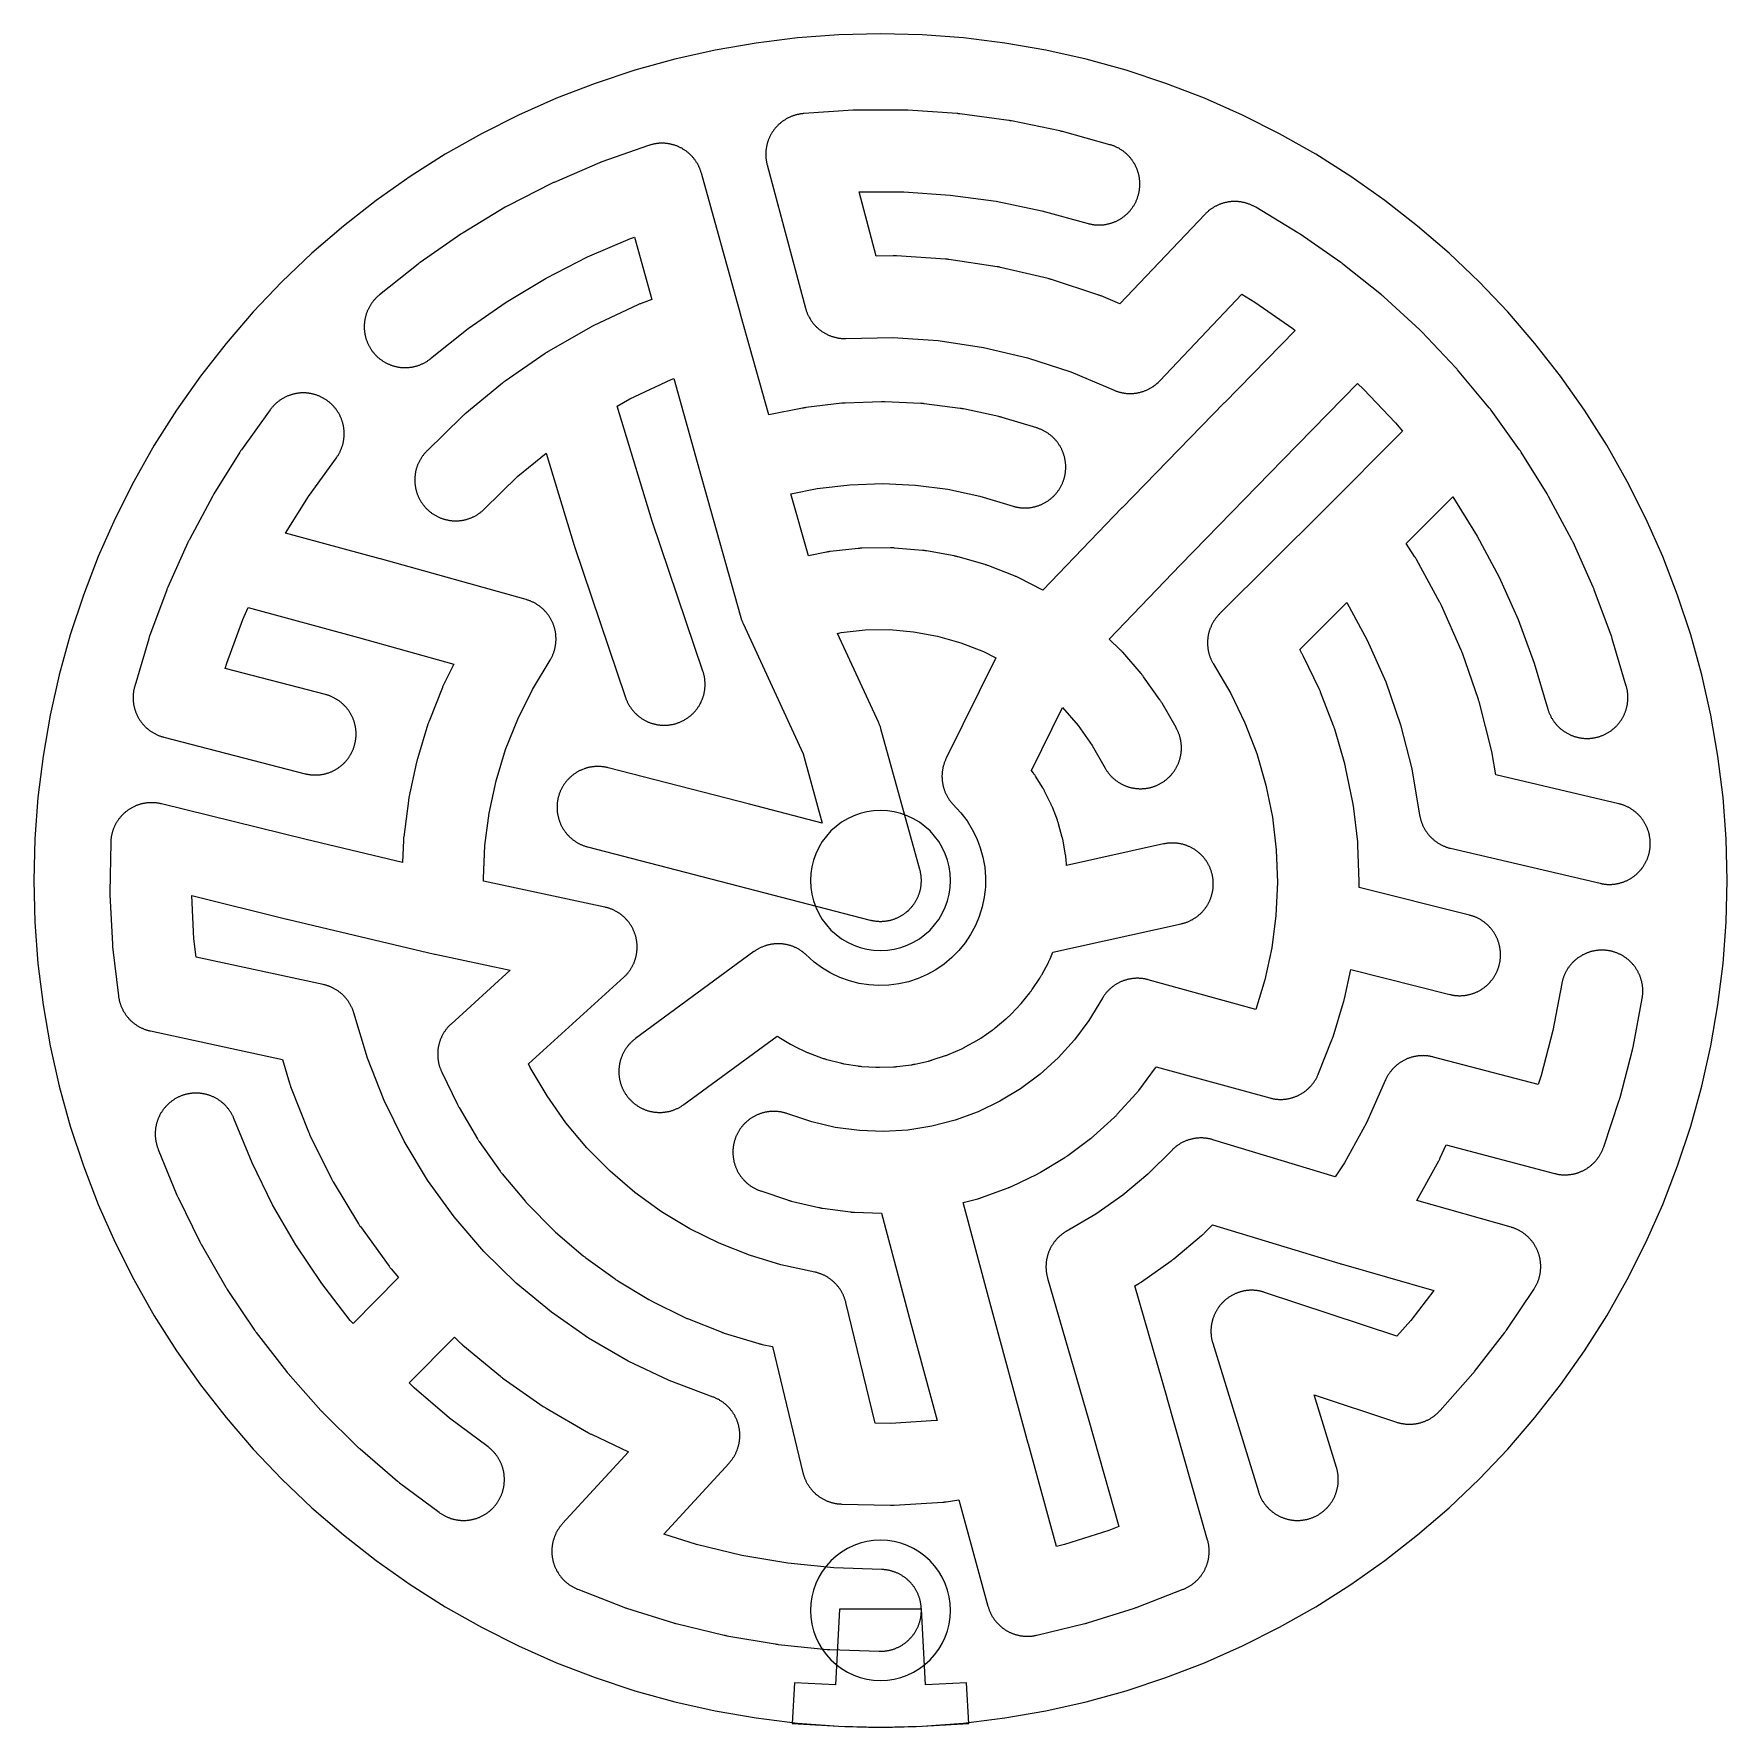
# Model space of a CAD drawing. Header units: millimetres. Extents: x -145 to 145, y -145 to 145.
import ezdxf

# ---------------------------------------------------------------- set-up
doc = ezdxf.new("R2010")
doc.units = ezdxf.units.MM
for name, color, linetype in [('BOUNDARY', 3, 'CONTINUOUS'), ('CORRIDORS', 1, 'CONTINUOUS'), ('WEDGE_CUT', 1, 'CONTINUOUS')]:
    doc.layers.add(name, color=color, linetype=linetype)

msp = doc.modelspace()

# ---------------------------------------------------------------- linework, layer by layer
at = {"layer": 'BOUNDARY'}
for points in [[(145, 0), (144.825, 7.115), (144.302, 14.212), (143.431, 21.276), (142.214, 28.288), (140.655, 35.232), (138.756, 42.091), (136.524, 48.849), (133.963, 55.489), (131.078, 61.995), (127.879, 68.353), (124.371, 74.545), (120.563, 80.558), (116.465, 86.376), (112.087, 91.987), (107.438, 97.376), (102.53, 102.53), (97.376, 107.438), (91.987, 112.087), (86.376, 116.465), (80.558, 120.563), (74.545, 124.371), (68.353, 127.879), (61.995, 131.078), (55.489, 133.963), (48.849, 136.524), (42.091, 138.756), (35.232, 140.655), (28.288, 142.214), (21.276, 143.431), (14.212, 144.302), (7.115, 144.825), (0, 145), (-7.115, 144.825), (-14.212, 144.302), (-21.276, 143.431), (-28.288, 142.214), (-35.232, 140.655), (-42.091, 138.756), (-48.849, 136.524), (-55.489, 133.963), (-61.995, 131.078), (-68.353, 127.879), (-74.545, 124.371), (-80.558, 120.563), (-86.376, 116.465), (-91.987, 112.087), (-97.376, 107.438), (-102.53, 102.53), (-107.438, 97.376), (-112.087, 91.987), (-116.465, 86.376), (-120.563, 80.558), (-124.371, 74.545), (-127.879, 68.353), (-131.078, 61.995), (-133.963, 55.489), (-136.524, 48.849), (-138.756, 42.091), (-140.655, 35.232), (-142.214, 28.288), (-143.431, 21.276), (-144.302, 14.212), (-144.825, 7.115), (-145, 0), (-144.825, -7.115), (-144.302, -14.212), (-143.431, -21.276), (-142.214, -28.288), (-140.655, -35.232), (-138.756, -42.091), (-136.524, -48.849), (-133.963, -55.489), (-131.078, -61.995), (-127.879, -68.353), (-124.371, -74.545), (-120.563, -80.558), (-116.465, -86.376), (-112.087, -91.987), (-107.438, -97.376), (-102.53, -102.53), (-97.376, -107.438), (-91.987, -112.087), (-86.376, -116.465), (-80.558, -120.563), (-74.545, -124.371), (-68.353, -127.879), (-61.995, -131.078), (-55.489, -133.963), (-48.849, -136.524), (-42.091, -138.756), (-35.232, -140.655), (-28.288, -142.214), (-21.276, -143.431), (-14.212, -144.302), (-7.115, -144.825), (0, -145), (7.115, -144.825), (14.212, -144.302), (21.276, -143.431), (28.288, -142.214), (35.232, -140.655), (42.091, -138.756), (48.849, -136.524), (55.489, -133.963), (61.995, -131.078), (68.353, -127.879), (74.545, -124.371), (80.558, -120.563), (86.376, -116.465), (91.987, -112.087), (97.376, -107.438), (102.53, -102.53), (107.438, -97.376), (112.087, -91.987), (116.465, -86.376), (120.563, -80.558), (124.371, -74.545), (127.879, -68.353), (131.078, -61.995), (133.963, -55.489), (136.524, -48.849), (138.756, -42.091), (140.655, -35.232), (142.214, -28.288), (143.431, -21.276), (144.302, -14.212), (144.825, -7.115)], [(12, 0), (11.942, 1.176), (11.769, 2.341), (11.483, 3.483), (11.087, 4.592), (10.583, 5.657), (9.978, 6.667), (9.276, 7.613), (8.485, 8.485), (7.613, 9.276), (6.667, 9.978), (5.657, 10.583), (4.592, 11.087), (3.483, 11.483), (2.341, 11.769), (1.176, 11.942), (0, 12), (-1.176, 11.942), (-2.341, 11.769), (-3.483, 11.483), (-4.592, 11.087), (-5.657, 10.583), (-6.667, 9.978), (-7.613, 9.276), (-8.485, 8.485), (-9.276, 7.613), (-9.978, 6.667), (-10.583, 5.657), (-11.087, 4.592), (-11.483, 3.483), (-11.769, 2.341), (-11.942, 1.176), (-12, 0), (-11.942, -1.176), (-11.769, -2.341), (-11.483, -3.483), (-11.087, -4.592), (-10.583, -5.657), (-9.978, -6.667), (-9.276, -7.613), (-8.485, -8.485), (-7.613, -9.276), (-6.667, -9.978), (-5.657, -10.583), (-4.592, -11.087), (-3.483, -11.483), (-2.341, -11.769), (-1.176, -11.942), (0, -12), (1.176, -11.942), (2.341, -11.769), (3.483, -11.483), (4.592, -11.087), (5.657, -10.583), (6.667, -9.978), (7.613, -9.276), (8.485, -8.485), (9.276, -7.613), (9.978, -6.667), (10.583, -5.657), (11.087, -4.592), (11.483, -3.483), (11.769, -2.341), (11.942, -1.176)], [(12, -125), (11.942, -123.824), (11.769, -122.659), (11.483, -121.517), (11.087, -120.408), (10.583, -119.343), (9.978, -118.333), (9.276, -117.387), (8.485, -116.515), (7.613, -115.724), (6.667, -115.022), (5.657, -114.417), (4.592, -113.913), (3.483, -113.517), (2.341, -113.231), (1.176, -113.058), (0, -113), (-1.176, -113.058), (-2.341, -113.231), (-3.483, -113.517), (-4.592, -113.913), (-5.657, -114.417), (-6.667, -115.022), (-7.613, -115.724), (-8.485, -116.515), (-9.276, -117.387), (-9.978, -118.333), (-10.583, -119.343), (-11.087, -120.408), (-11.483, -121.517), (-11.769, -122.659), (-11.942, -123.824), (-12, -125), (-11.942, -126.176), (-11.769, -127.341), (-11.483, -128.483), (-11.087, -129.592), (-10.583, -130.657), (-9.978, -131.667), (-9.276, -132.613), (-8.485, -133.485), (-7.613, -134.276), (-6.667, -134.978), (-5.657, -135.583), (-4.592, -136.087), (-3.483, -136.483), (-2.341, -136.769), (-1.176, -136.942), (0, -137), (1.176, -136.942), (2.341, -136.769), (3.483, -136.483), (4.592, -136.087), (5.657, -135.583), (6.667, -134.978), (7.613, -134.276), (8.485, -133.485), (9.276, -132.613), (9.978, -131.667), (10.583, -130.657), (11.087, -129.592), (11.483, -128.483), (11.769, -127.341), (11.942, -126.176)]]:
    msp.add_lwpolyline(points, close=True, dxfattribs=at)
at = {"layer": 'CORRIDORS'}
msp.add_lwpolyline([(-23.894, 44.969), (-23.859, 44.856), (-23.858, 44.852), (-23.836, 44.781), (-23.798, 44.669), (-23.789, 44.644), (-23.785, 44.631), (-23.774, 44.601), (-23.73, 44.48), (-23.703, 44.409), (-23.659, 44.299), (-23.625, 44.219), (-23.582, 44.119), (-23.55, 44.049), (-23.539, 44.023), (-13.265, 21.678), (-9.981, 9.817), (-22.444, 13.046), (-22.447, 13.047), (-46.647, 19.307), (-46.762, 19.336), (-46.877, 19.362), (-46.993, 19.387), (-47.109, 19.41), (-47.225, 19.431), (-47.342, 19.45), (-47.459, 19.466), (-47.577, 19.481), (-47.694, 19.494), (-47.812, 19.505), (-47.93, 19.514), (-48.048, 19.521), (-48.166, 19.526), (-48.285, 19.529), (-48.403, 19.53), (-48.521, 19.529), (-48.64, 19.526), (-48.758, 19.521), (-48.876, 19.514), (-48.994, 19.505), (-49.112, 19.494), (-49.229, 19.481), (-49.347, 19.466), (-49.464, 19.449), (-49.58, 19.43), (-49.697, 19.409), (-49.813, 19.386), (-49.929, 19.361), (-50.044, 19.334), (-50.159, 19.305), (-50.273, 19.275), (-50.387, 19.242), (-50.5, 19.208), (-50.612, 19.171), (-50.724, 19.133), (-50.836, 19.093), (-51.056, 19.007), (-51.165, 18.961), (-51.273, 18.913), (-51.381, 18.864), (-51.488, 18.812), (-51.593, 18.759), (-51.698, 18.704), (-51.802, 18.648), (-51.905, 18.589), (-52.007, 18.529), (-52.108, 18.467), (-52.208, 18.404), (-52.306, 18.339), (-52.404, 18.272), (-52.5, 18.203), (-52.596, 18.133), (-52.69, 18.061), (-52.783, 17.988), (-52.874, 17.913), (-52.965, 17.837), (-53.054, 17.759), (-53.141, 17.68), (-53.228, 17.599), (-53.313, 17.516), (-53.396, 17.433), (-53.479, 17.348), (-53.559, 17.261), (-53.638, 17.173), (-53.716, 17.084), (-53.792, 16.993), (-53.867, 16.902), (-53.94, 16.809), (-54.012, 16.714), (-54.082, 16.619), (-54.15, 16.522), (-54.217, 16.425), (-54.282, 16.326), (-54.345, 16.226), (-54.407, 16.125), (-54.466, 16.023), (-54.525, 15.92), (-54.581, 15.816), (-54.636, 15.711), (-54.689, 15.605), (-54.74, 15.498), (-54.789, 15.39), (-54.836, 15.282), (-54.882, 15.173), (-54.926, 15.063), (-54.968, 14.952), (-55.008, 14.841), (-55.046, 14.729), (-55.082, 14.616), (-55.116, 14.503), (-55.149, 14.389), (-55.179, 14.275), (-55.208, 14.16), (-55.234, 14.045), (-55.259, 13.929), (-55.281, 13.813), (-55.302, 13.696), (-55.321, 13.58), (-55.338, 13.463), (-55.352, 13.345), (-55.365, 13.227), (-55.376, 13.11), (-55.385, 12.992), (-55.392, 12.874), (-55.396, 12.755), (-55.399, 12.637), (-55.4, 12.519), (-55.399, 12.4), (-55.396, 12.282), (-55.39, 12.164), (-55.383, 12.046), (-55.374, 11.928), (-55.363, 11.81), (-55.35, 11.692), (-55.335, 11.575), (-55.317, 11.458), (-55.298, 11.341), (-55.277, 11.225), (-55.254, 11.109), (-55.229, 10.993), (-55.202, 10.878), (-55.173, 10.763), (-55.143, 10.649), (-55.11, 10.535), (-55.075, 10.422), (-55.039, 10.31), (-55, 10.198), (-54.96, 10.087), (-54.917, 9.976), (-54.873, 9.866), (-54.827, 9.757), (-54.78, 9.649), (-54.73, 9.541), (-54.679, 9.435), (-54.625, 9.329), (-54.57, 9.224), (-54.514, 9.121), (-54.455, 9.018), (-54.395, 8.916), (-54.333, 8.815), (-54.269, 8.715), (-54.204, 8.617), (-54.137, 8.519), (-54.068, 8.423), (-53.998, 8.328), (-53.926, 8.234), (-53.853, 8.141), (-53.778, 8.049), (-53.701, 7.959), (-53.623, 7.87), (-53.544, 7.782), (-53.463, 7.696), (-53.381, 7.611), (-53.297, 7.528), (-53.211, 7.446), (-53.125, 7.365), (-53.037, 7.286), (-52.948, 7.208), (-52.857, 7.132), (-52.765, 7.058), (-52.672, 6.985), (-52.578, 6.913), (-52.482, 6.843), (-52.385, 6.775), (-52.288, 6.709), (-52.189, 6.644), (-52.089, 6.581), (-51.987, 6.519), (-51.885, 6.459), (-51.782, 6.401), (-51.678, 6.345), (-51.573, 6.291), (-51.467, 6.238), (-51.36, 6.187), (-51.253, 6.138), (-51.144, 6.09), (-51.035, 6.045), (-50.925, 6.001), (-50.814, 5.96), (-50.703, 5.92), (-50.591, 5.882), (-50.478, 5.846), (-50.365, 5.811), (-50.251, 5.779), (-50.153, 5.753), (-25.953, -0.507), (-1.756, -6.776), (-1.641, -6.805), (-1.526, -6.832), (-1.41, -6.857), (-1.294, -6.879), (-1.177, -6.9), (-1.061, -6.919), (-0.943, -6.936), (-0.826, -6.951), (-0.709, -6.964), (-0.591, -6.975), (-0.473, -6.984), (-0.355, -6.991), (-0.236, -6.996), (-0.118, -6.999), (0, -7), (0.119, -6.999), (0.237, -6.996), (0.355, -6.991), (0.473, -6.984), (0.591, -6.975), (0.709, -6.964), (0.827, -6.951), (0.944, -6.936), (1.061, -6.919), (1.178, -6.9), (1.294, -6.879), (1.41, -6.856), (1.526, -6.832), (1.641, -6.805), (1.756, -6.776), (1.87, -6.745), (1.984, -6.713), (2.097, -6.678), (2.21, -6.642), (2.322, -6.604), (2.433, -6.564), (2.544, -6.521), (2.654, -6.478), (2.763, -6.432), (2.871, -6.384), (2.978, -6.335), (3.085, -6.283), (3.191, -6.23), (3.296, -6.176), (3.4, -6.119), (3.503, -6.061), (3.605, -6.001), (3.705, -5.939), (3.805, -5.875), (3.904, -5.81), (4.002, -5.743), (4.098, -5.675), (4.194, -5.605), (4.288, -5.533), (4.381, -5.46), (4.472, -5.385), (4.563, -5.309), (4.652, -5.231), (4.826, -5.071), (4.911, -4.988), (4.994, -4.905), (5.077, -4.819), (5.157, -4.733), (5.237, -4.645), (5.314, -4.556), (5.391, -4.465), (5.465, -4.374), (5.539, -4.281), (5.61, -4.187), (5.68, -4.091), (5.748, -3.994), (5.815, -3.897), (5.88, -3.798), (5.943, -3.698), (6.005, -3.597), (6.065, -3.495), (6.123, -3.392), (6.18, -3.288), (6.234, -3.183), (6.287, -3.077), (6.338, -2.971), (6.388, -2.863), (6.435, -2.755), (6.481, -2.645), (6.525, -2.536), (6.567, -2.425), (6.607, -2.314), (6.645, -2.202), (6.681, -2.089), (6.715, -1.976), (6.748, -1.862), (6.778, -1.748), (6.807, -1.633), (6.834, -1.517), (6.858, -1.402), (6.881, -1.286), (6.902, -1.169), (6.92, -1.052), (6.937, -0.935), (6.952, -0.818), (6.965, -0.7), (6.976, -0.582), (6.985, -0.464), (6.991, -0.346), (6.996, -0.228), (6.999, -0.11), (7, 0.009), (6.999, 0.127), (6.996, 0.245), (6.991, 0.363), (6.983, 0.481), (6.974, 0.599), (6.963, 0.717), (6.95, 0.835), (6.935, 0.952), (6.918, 1.069), (6.899, 1.186), (6.878, 1.302), (6.855, 1.419), (6.83, 1.534), (6.803, 1.649), (6.774, 1.764), (6.746, 1.868), (0.076, 25.958), (0.044, 26.072), (0.009, 26.185), (-0.027, 26.297), (-0.065, 26.409), (-0.106, 26.521), (-0.148, 26.631), (-0.191, 26.741), (-0.237, 26.85), (-0.285, 26.959), (-0.31, 27.014), (-7.351, 42.329), (-6.738, 42.457), (-2.606, 42.91), (1.543, 42.963), (5.675, 42.614), (9.774, 41.864), (13.762, 40.727), (17.623, 39.21), (19.748, 38.128), (11.254, 20.93), (11.202, 20.823), (11.153, 20.716), (11.105, 20.608), (11.059, 20.499), (11.015, 20.389), (10.972, 20.279), (10.932, 20.167), (10.893, 20.055), (10.857, 19.943), (10.822, 19.83), (10.789, 19.716), (10.758, 19.602), (10.729, 19.487), (10.702, 19.372), (10.677, 19.256), (10.654, 19.14), (10.633, 19.024), (10.613, 18.907), (10.596, 18.79), (10.581, 18.673), (10.568, 18.555), (10.556, 18.437), (10.547, 18.32), (10.54, 18.201), (10.535, 18.083), (10.531, 17.965), (10.53, 17.847), (10.531, 17.728), (10.533, 17.61), (10.538, 17.492), (10.545, 17.374), (10.554, 17.256), (10.564, 17.138), (10.577, 17.02), (10.592, 16.903), (10.608, 16.786), (10.627, 16.669), (10.648, 16.552), (10.67, 16.436), (10.695, 16.32), (10.721, 16.205), (10.75, 16.09), (10.78, 15.976), (10.812, 15.862), (10.847, 15.749), (10.883, 15.636), (10.921, 15.524), (10.961, 15.413), (11.002, 15.302), (11.046, 15.192), (11.092, 15.083), (11.139, 14.974), (11.188, 14.867), (11.239, 14.76), (11.292, 14.654), (11.346, 14.549), (11.403, 14.445), (11.461, 14.342), (11.521, 14.24), (11.582, 14.139), (11.646, 14.039), (11.71, 13.94), (11.777, 13.842), (11.845, 13.745), (11.915, 13.65), (11.987, 13.556), (12.06, 13.463), (12.134, 13.371), (12.21, 13.28), (12.288, 13.191), (12.39, 13.078), (13.779, 11.575), (14.819, 10.208), (15.718, 8.763), (16.483, 7.219), (17.094, 5.621), (17.551, 3.968), (17.847, 2.291), (17.984, 0.579), (17.956, -1.138), (17.767, -2.833), (17.416, -4.511), (16.909, -6.145), (16.246, -7.727), (15.437, -9.239), (14.49, -10.662), (13.413, -11.989), (12.215, -13.206), (10.893, -14.316), (9.493, -15.28), (7.989, -16.118), (6.433, -16.799), (4.801, -17.336), (3.123, -17.716), (1.432, -17.933), (-0.28, -17.988), (-1.985, -17.881), (-3.678, -17.612), (-5.336, -17.183), (-6.953, -16.596), (-8.49, -15.865), (-9.958, -14.988), (-11.344, -13.97), (-12.866, -12.61), (-12.955, -12.532), (-13.045, -12.455), (-13.137, -12.38), (-13.229, -12.307), (-13.323, -12.235), (-13.419, -12.165), (-13.515, -12.096), (-13.612, -12.029), (-13.711, -11.964), (-13.811, -11.9), (-13.912, -11.838), (-14.013, -11.777), (-14.116, -11.719), (-14.22, -11.662), (-14.325, -11.607), (-14.43, -11.554), (-14.537, -11.502), (-14.644, -11.453), (-14.752, -11.405), (-14.861, -11.359), (-14.971, -11.314), (-15.082, -11.272), (-15.193, -11.232), (-15.305, -11.193), (-15.417, -11.156), (-15.53, -11.122), (-15.644, -11.089), (-15.758, -11.058), (-15.873, -11.029), (-15.988, -11.002), (-16.104, -10.977), (-16.22, -10.954), (-16.336, -10.933), (-16.453, -10.913), (-16.57, -10.896), (-16.687, -10.881), (-16.805, -10.868), (-16.923, -10.856), (-17.041, -10.847), (-17.159, -10.84), (-17.277, -10.835), (-17.395, -10.831), (-17.514, -10.83), (-17.632, -10.831), (-17.75, -10.833), (-17.868, -10.838), (-17.986, -10.845), (-18.104, -10.854), (-18.222, -10.864), (-18.34, -10.877), (-18.457, -10.892), (-18.574, -10.908), (-18.691, -10.927), (-18.808, -10.948), (-18.924, -10.97), (-19.04, -10.995), (-19.155, -11.021), (-19.27, -11.05), (-19.384, -11.08), (-19.498, -11.112), (-19.611, -11.147), (-19.724, -11.183), (-19.836, -11.221), (-19.947, -11.261), (-20.058, -11.302), (-20.168, -11.346), (-20.277, -11.392), (-20.386, -11.439), (-20.493, -11.488), (-20.6, -11.539), (-20.706, -11.592), (-20.811, -11.647), (-20.915, -11.703), (-21.018, -11.761), (-21.12, -11.821), (-21.221, -11.882), (-21.321, -11.946), (-21.42, -12.011), (-21.518, -12.077), (-21.615, -12.145), (-21.673, -12.188), (-41.953, -27.078), (-42.048, -27.148), (-42.141, -27.221), (-42.233, -27.295), (-42.325, -27.37), (-42.414, -27.447), (-42.503, -27.526), (-42.59, -27.606), (-42.676, -27.688), (-42.76, -27.771), (-42.843, -27.855), (-42.924, -27.941), (-43.005, -28.028), (-43.083, -28.116), (-43.16, -28.206), (-43.236, -28.297), (-43.31, -28.389), (-43.382, -28.483), (-43.453, -28.578), (-43.522, -28.674), (-43.59, -28.771), (-43.656, -28.869), (-43.72, -28.969), (-43.782, -29.069), (-43.843, -29.17), (-43.902, -29.273), (-43.96, -29.376), (-44.015, -29.481), (-44.069, -29.586), (-44.121, -29.692), (-44.172, -29.8), (-44.22, -29.907), (-44.267, -30.016), (-44.312, -30.126), (-44.354, -30.236), (-44.395, -30.347), (-44.435, -30.459), (-44.472, -30.571), (-44.507, -30.684), (-44.541, -30.797), (-44.572, -30.911), (-44.602, -31.026), (-44.63, -31.141), (-44.655, -31.256), (-44.679, -31.372), (-44.701, -31.489), (-44.721, -31.605), (-44.739, -31.722), (-44.754, -31.839), (-44.768, -31.957), (-44.78, -32.075), (-44.79, -32.193), (-44.798, -32.311), (-44.804, -32.429), (-44.808, -32.547), (-44.81, -32.665), (-44.81, -32.784), (-44.808, -32.902), (-44.804, -33.02), (-44.797, -33.138), (-44.789, -33.256), (-44.779, -33.374), (-44.767, -33.492), (-44.753, -33.61), (-44.737, -33.727), (-44.719, -33.844), (-44.699, -33.96), (-44.677, -34.077), (-44.653, -34.193), (-44.628, -34.308), (-44.6, -34.423), (-44.57, -34.537), (-44.538, -34.651), (-44.505, -34.765), (-44.469, -34.878), (-44.432, -34.99), (-44.392, -35.102), (-44.351, -35.213), (-44.308, -35.323), (-44.263, -35.432), (-44.216, -35.541), (-44.168, -35.649), (-44.117, -35.756), (-44.065, -35.862), (-44.011, -35.967), (-43.955, -36.072), (-43.898, -36.175), (-43.839, -36.277), (-43.778, -36.379), (-43.715, -36.479), (-43.651, -36.578), (-43.585, -36.677), (-43.517, -36.774), (-43.447, -36.87), (-43.377, -36.964), (-43.304, -37.058), (-43.23, -37.15), (-43.154, -37.241), (-43.077, -37.331), (-42.998, -37.419), (-42.918, -37.506), (-42.837, -37.592), (-42.754, -37.676), (-42.669, -37.759), (-42.583, -37.84), (-42.496, -37.92), (-42.407, -37.999), (-42.318, -38.076), (-42.226, -38.151), (-42.134, -38.225), (-42.04, -38.297), (-41.945, -38.368), (-41.849, -38.437), (-41.752, -38.504), (-41.654, -38.57), (-41.554, -38.634), (-41.454, -38.697), (-41.352, -38.758), (-41.25, -38.817), (-41.146, -38.874), (-41.042, -38.929), (-40.936, -38.983), (-40.83, -39.035), (-40.723, -39.085), (-40.615, -39.133), (-40.506, -39.18), (-40.397, -39.225), (-40.286, -39.267), (-40.175, -39.308), (-40.063, -39.347), (-39.951, -39.384), (-39.838, -39.42), (-39.725, -39.453), (-39.611, -39.484), (-39.496, -39.514), (-39.381, -39.541), (-39.265, -39.567), (-39.149, -39.591), (-39.033, -39.612), (-38.916, -39.632), (-38.799, -39.65), (-38.682, -39.665), (-38.565, -39.679), (-38.447, -39.691), (-38.329, -39.701), (-38.211, -39.709), (-38.093, -39.714), (-37.975, -39.718), (-37.856, -39.72), (-37.738, -39.72), (-37.62, -39.717), (-37.501, -39.713), (-37.383, -39.707), (-37.265, -39.699), (-37.147, -39.689), (-37.03, -39.676), (-36.912, -39.662), (-36.795, -39.646), (-36.678, -39.628), (-36.561, -39.608), (-36.445, -39.586), (-36.329, -39.562), (-36.214, -39.536), (-36.099, -39.508), (-35.984, -39.478), (-35.87, -39.446), (-35.757, -39.412), (-35.644, -39.377), (-35.532, -39.339), (-35.42, -39.3), (-35.31, -39.258), (-35.199, -39.215), (-35.09, -39.17), (-34.981, -39.123), (-34.874, -39.074), (-34.767, -39.024), (-34.661, -38.971), (-34.555, -38.917), (-34.451, -38.861), (-34.348, -38.804), (-34.245, -38.744), (-34.144, -38.683), (-34.044, -38.62), (-33.945, -38.556), (-33.846, -38.49), (-33.75, -38.422), (-33.667, -38.362), (-17.717, -26.651), (-17.691, -26.668), (-17.592, -26.732), (-17.492, -26.794), (-17.431, -26.831), (-15.389, -28.052), (-15.287, -28.112), (-15.184, -28.17), (-15.08, -28.226), (-14.975, -28.281), (-14.869, -28.334), (-14.802, -28.366), (-12.654, -29.387), (-12.547, -29.437), (-12.439, -29.485), (-12.33, -29.531), (-12.22, -29.576), (-12.11, -29.618), (-12.036, -29.646), (-9.8, -30.457), (-9.688, -30.496), (-9.576, -30.533), (-9.463, -30.569), (-9.35, -30.603), (-9.236, -30.635), (-9.167, -30.653), (-6.864, -31.249), (-6.749, -31.277), (-6.634, -31.304), (-6.518, -31.329), (-6.402, -31.352), (-6.285, -31.373), (-6.211, -31.385), (-3.862, -31.759), (-3.745, -31.777), (-3.627, -31.792), (-3.51, -31.806), (-3.392, -31.817), (-3.274, -31.827), (-3.199, -31.832), (-0.825, -31.981), (-0.707, -31.988), (-0.589, -31.992), (-0.471, -31.994), (-0.352, -31.995), (-0.234, -31.993), (-0.16, -31.991), (2.218, -31.914), (2.336, -31.91), (2.454, -31.903), (2.572, -31.894), (2.69, -31.883), (2.807, -31.87), (2.88, -31.861), (5.239, -31.559), (5.356, -31.543), (5.473, -31.525), (5.59, -31.505), (5.706, -31.483), (5.822, -31.46), (5.898, -31.443), (8.218, -30.917), (8.333, -30.89), (8.448, -30.861), (8.562, -30.83), (8.675, -30.797), (8.789, -30.762), (8.856, -30.74), (11.116, -29.997), (11.228, -29.959), (11.34, -29.919), (11.45, -29.877), (11.56, -29.834), (11.67, -29.789), (11.737, -29.759), (13.916, -28.805), (14.024, -28.757), (14.132, -28.707), (14.238, -28.655), (14.343, -28.601), (14.448, -28.545), (14.516, -28.508), (16.594, -27.35), (16.697, -27.291), (16.799, -27.231), (16.9, -27.169), (17, -27.105), (17.098, -27.04), (17.157, -27), (19.116, -25.651), (19.213, -25.583), (19.309, -25.514), (19.403, -25.443), (19.497, -25.37), (19.589, -25.296), (19.648, -25.247), (21.47, -23.717), (21.559, -23.64), (21.648, -23.561), (21.735, -23.482), (21.821, -23.4), (21.906, -23.317), (21.957, -23.266), (23.625, -21.571), (23.708, -21.486), (23.868, -21.312), (23.946, -21.223), (24.022, -21.132), (24.071, -21.072), (25.57, -19.225), (25.644, -19.133), (25.716, -19.039), (25.787, -18.944), (25.856, -18.848), (25.923, -18.751), (25.963, -18.691), (27.281, -16.71), (27.346, -16.611), (27.409, -16.511), (27.47, -16.41), (27.53, -16.308), (27.587, -16.205), (27.624, -16.138), (28.747, -14.041), (28.802, -13.936), (28.855, -13.83), (28.906, -13.724), (28.956, -13.616), (29.004, -13.508), (29.034, -13.438), (29.525, -12.264), (51.508, -7.416), (51.623, -7.389), (51.738, -7.361), (51.852, -7.331), (51.966, -7.298), (52.079, -7.264), (52.192, -7.228), (52.304, -7.19), (52.415, -7.15), (52.526, -7.108), (52.636, -7.065), (52.745, -7.019), (52.854, -6.972), (52.961, -6.923), (53.068, -6.872), (53.174, -6.819), (53.279, -6.764), (53.383, -6.708), (53.486, -6.65), (53.588, -6.59), (53.689, -6.529), (53.789, -6.466), (53.888, -6.401), (53.986, -6.334), (54.083, -6.266), (54.178, -6.196), (54.273, -6.125), (54.366, -6.052), (54.458, -5.977), (54.548, -5.901), (54.638, -5.823), (54.726, -5.744), (54.812, -5.664), (54.897, -5.582), (54.981, -5.498), (55.064, -5.413), (55.145, -5.327), (55.224, -5.239), (55.302, -5.15), (55.379, -5.06), (55.454, -4.968), (55.527, -4.876), (55.599, -4.782), (55.669, -4.686), (55.738, -4.59), (55.805, -4.492), (55.87, -4.394), (55.933, -4.294), (55.995, -4.193), (56.056, -4.091), (56.114, -3.989), (56.171, -3.885), (56.226, -3.78), (56.279, -3.674), (56.33, -3.568), (56.38, -3.46), (56.428, -3.352), (56.474, -3.243), (56.518, -3.133), (56.56, -3.023), (56.6, -2.911), (56.639, -2.799), (56.675, -2.687), (56.71, -2.574), (56.743, -2.46), (56.774, -2.346), (56.802, -2.231), (56.829, -2.116), (56.854, -2), (56.877, -1.884), (56.898, -1.768), (56.918, -1.651), (56.935, -1.534), (56.95, -1.417), (56.963, -1.299), (56.974, -1.181), (56.983, -1.063), (56.99, -0.945), (56.996, -0.827), (56.999, -0.709), (57, -0.59), (56.999, -0.472), (56.996, -0.354), (56.992, -0.236), (56.985, -0.117), (56.976, 0.001), (56.965, 0.118), (56.952, 0.236), (56.937, 0.353), (56.921, 0.471), (56.902, 0.587), (56.881, 0.704), (56.859, 0.82), (56.834, 0.936), (56.807, 1.051), (56.779, 1.166), (56.748, 1.28), (56.716, 1.394), (56.682, 1.507), (56.645, 1.62), (56.607, 1.732), (56.567, 1.843), (56.525, 1.954), (56.482, 2.064), (56.436, 2.173), (56.388, 2.281), (56.339, 2.389), (56.288, 2.496), (56.235, 2.601), (56.181, 2.706), (56.124, 2.81), (56.066, 2.913), (56.006, 3.015), (55.944, 3.116), (55.881, 3.216), (55.816, 3.315), (55.749, 3.413), (55.681, 3.51), (55.611, 3.605), (55.54, 3.699), (55.466, 3.792), (55.392, 3.884), (55.316, 3.975), (55.238, 4.064), (55.159, 4.152), (55.078, 4.238), (54.996, 4.323), (54.912, 4.407), (54.827, 4.489), (54.741, 4.57), (54.653, 4.65), (54.564, 4.728), (54.474, 4.804), (54.382, 4.879), (54.289, 4.952), (54.195, 5.024), (54.1, 5.094), (54.003, 5.162), (53.906, 5.229), (53.807, 5.294), (53.707, 5.358), (53.606, 5.42), (53.504, 5.48), (53.401, 5.538), (53.297, 5.595), (53.192, 5.65), (53.087, 5.703), (52.98, 5.754), (52.873, 5.803), (52.764, 5.851), (52.655, 5.897), (52.545, 5.941), (52.435, 5.983), (52.323, 6.023), (52.212, 6.061), (52.099, 6.098), (51.986, 6.132), (51.872, 6.165), (51.758, 6.196), (51.643, 6.224), (51.528, 6.251), (51.412, 6.276), (51.296, 6.299), (51.18, 6.32), (51.063, 6.339), (50.946, 6.356), (50.828, 6.371), (50.711, 6.384), (50.593, 6.395), (50.475, 6.404), (50.357, 6.411), (50.239, 6.416), (50.12, 6.419), (50.002, 6.42), (49.884, 6.419), (49.765, 6.416), (49.647, 6.411), (49.529, 6.404), (49.411, 6.395), (49.293, 6.384), (49.176, 6.371), (49.058, 6.356), (48.941, 6.339), (48.824, 6.321), (48.708, 6.3), (48.592, 6.277), (48.492, 6.256), (31.868, 2.59), (31.777, 3.732), (31.766, 3.85), (31.754, 3.968), (31.74, 4.085), (31.723, 4.202), (31.705, 4.319), (31.692, 4.394), (31.278, 6.738), (31.257, 6.854), (31.233, 6.97), (31.208, 7.085), (31.18, 7.2), (31.151, 7.315), (31.131, 7.388), (30.496, 9.681), (30.464, 9.795), (30.429, 9.908), (30.393, 10.021), (30.354, 10.133), (30.314, 10.244), (30.288, 10.313), (29.438, 12.536), (29.395, 12.646), (29.35, 12.756), (29.303, 12.864), (29.254, 12.972), (29.204, 13.079), (29.172, 13.145), (28.115, 15.277), (28.061, 15.383), (28.006, 15.487), (27.949, 15.591), (27.89, 15.694), (27.83, 15.796), (27.788, 15.863), (26.532, 17.884), (26.469, 17.984), (26.404, 18.083), (26.337, 18.181), (26.269, 18.277), (26.199, 18.373), (26.157, 18.429), (25.839, 18.846), (31.157, 29.614), (33.832, 26.524), (36.231, 23.141), (38.466, 19.24), (38.526, 19.138), (38.587, 19.037), (38.65, 18.937), (38.715, 18.838), (38.782, 18.74), (38.85, 18.643), (38.919, 18.548), (38.991, 18.453), (39.064, 18.36), (39.138, 18.268), (39.214, 18.177), (39.292, 18.088), (39.371, 18), (39.451, 17.913), (39.533, 17.828), (39.617, 17.744), (39.701, 17.662), (39.788, 17.581), (39.875, 17.501), (39.964, 17.423), (40.054, 17.346), (40.146, 17.271), (40.238, 17.198), (40.332, 17.126), (40.427, 17.055), (40.524, 16.987), (40.621, 16.92), (40.72, 16.854), (40.92, 16.728), (41.022, 16.668), (41.125, 16.61), (41.229, 16.553), (41.333, 16.498), (41.439, 16.444), (41.546, 16.393), (41.653, 16.343), (41.761, 16.295), (41.87, 16.249), (41.98, 16.205), (42.09, 16.163), (42.202, 16.122), (42.313, 16.084), (42.426, 16.047), (42.539, 16.012), (42.653, 15.979), (42.767, 15.948), (42.882, 15.919), (42.997, 15.892), (43.112, 15.867), (43.228, 15.844), (43.345, 15.823), (43.462, 15.804), (43.579, 15.786), (43.696, 15.771), (43.814, 15.758), (43.931, 15.747), (44.049, 15.737), (44.167, 15.73), (44.286, 15.725), (44.404, 15.721), (44.522, 15.72), (44.64, 15.721), (44.759, 15.723), (44.877, 15.728), (44.995, 15.735), (45.113, 15.744), (45.231, 15.754), (45.349, 15.767), (45.466, 15.782), (45.583, 15.798), (45.7, 15.817), (45.816, 15.837), (45.933, 15.86), (46.048, 15.884), (46.164, 15.911), (46.279, 15.939), (46.393, 15.97), (46.507, 16.002), (46.62, 16.036), (46.733, 16.072), (46.845, 16.11), (46.956, 16.15), (47.067, 16.192), (47.177, 16.236), (47.286, 16.281), (47.394, 16.328), (47.502, 16.378), (47.609, 16.429), (47.715, 16.481), (47.82, 16.536), (47.924, 16.592), (48.027, 16.65), (48.129, 16.71), (48.23, 16.772), (48.33, 16.835), (48.429, 16.9), (48.527, 16.966), (48.624, 17.035), (48.719, 17.104), (48.813, 17.176), (48.906, 17.249), (48.998, 17.323), (49.089, 17.4), (49.178, 17.477), (49.266, 17.556), (49.353, 17.637), (49.438, 17.719), (49.522, 17.803), (49.604, 17.887), (49.685, 17.974), (49.765, 18.061), (49.843, 18.15), (49.919, 18.241), (49.994, 18.332), (50.067, 18.425), (50.139, 18.519), (50.209, 18.614), (50.278, 18.711), (50.345, 18.808), (50.41, 18.907), (50.474, 19.007), (50.536, 19.108), (50.596, 19.209), (50.654, 19.312), (50.711, 19.416), (50.766, 19.521), (50.819, 19.627), (50.871, 19.733), (50.92, 19.841), (50.968, 19.949), (51.014, 20.058), (51.058, 20.168), (51.1, 20.278), (51.141, 20.389), (51.179, 20.501), (51.216, 20.614), (51.25, 20.727), (51.283, 20.841), (51.314, 20.955), (51.343, 21.07), (51.37, 21.185), (51.395, 21.301), (51.418, 21.417), (51.439, 21.533), (51.458, 21.65), (51.475, 21.767), (51.49, 21.884), (51.503, 22.002), (51.514, 22.12), (51.523, 22.238), (51.531, 22.356), (51.536, 22.474), (51.539, 22.592), (51.54, 22.711), (51.539, 22.829), (51.536, 22.947), (51.531, 23.065), (51.525, 23.183), (51.516, 23.301), (51.505, 23.419), (51.492, 23.537), (51.477, 23.654), (51.461, 23.771), (51.442, 23.888), (51.421, 24.005), (51.398, 24.121), (51.374, 24.237), (51.347, 24.352), (51.319, 24.467), (51.288, 24.581), (51.256, 24.695), (51.221, 24.808), (51.185, 24.921), (51.147, 25.033), (51.107, 25.144), (51.065, 25.255), (51.021, 25.365), (50.976, 25.474), (50.928, 25.582), (50.879, 25.69), (50.828, 25.796), (50.775, 25.902), (50.72, 26.007), (50.664, 26.111), (50.614, 26.2), (48.213, 30.391), (48.153, 30.493), (48.092, 30.594), (48.029, 30.694), (47.964, 30.793), (47.897, 30.891), (47.849, 30.96), (45.055, 34.9), (44.986, 34.996), (44.915, 35.091), (44.842, 35.184), (44.768, 35.277), (44.693, 35.368), (44.637, 35.433), (41.475, 39.085), (41.397, 39.174), (41.317, 39.261), (41.236, 39.347), (41.153, 39.432), (41.069, 39.515), (41.009, 39.574), (39.136, 41.357), (51.393, 54.055), (68.905, 72.026), (81.682, 85.095), (82.728, 84.135), (88.219, 78.359), (89.398, 76.939), (76.08, 63.569), (76.055, 63.545), (76.029, 63.518), (58.073, 45.652), (57.99, 45.568), (57.908, 45.482), (57.827, 45.395), (57.749, 45.307), (57.671, 45.218), (57.596, 45.127), (57.521, 45.035), (57.449, 44.941), (57.378, 44.847), (57.308, 44.751), (57.24, 44.654), (57.174, 44.556), (57.11, 44.457), (57.047, 44.356), (56.986, 44.255), (56.926, 44.153), (56.869, 44.049), (56.813, 43.945), (56.759, 43.84), (56.706, 43.734), (56.656, 43.627), (56.607, 43.519), (56.56, 43.41), (56.515, 43.301), (56.472, 43.191), (56.431, 43.08), (56.391, 42.968), (56.354, 42.856), (56.318, 42.743), (56.284, 42.63), (56.252, 42.516), (56.222, 42.401), (56.194, 42.287), (56.168, 42.171), (56.144, 42.055), (56.122, 41.939), (56.102, 41.822), (56.084, 41.705), (56.068, 41.588), (56.054, 41.471), (56.041, 41.353), (56.031, 41.235), (56.023, 41.117), (56.017, 40.999), (56.013, 40.881), (56.01, 40.763), (56.01, 40.644), (56.012, 40.526), (56.016, 40.408), (56.021, 40.289), (56.029, 40.171), (56.039, 40.053), (56.051, 39.936), (56.064, 39.818), (56.08, 39.701), (56.098, 39.584), (56.118, 39.467), (56.139, 39.351), (56.163, 39.235), (56.188, 39.119), (56.216, 39.004), (56.245, 38.89), (56.277, 38.776), (56.31, 38.662), (56.345, 38.549), (56.383, 38.437), (56.422, 38.325), (56.462, 38.214), (56.505, 38.104), (56.55, 37.994), (56.596, 37.885), (56.645, 37.777), (56.695, 37.67), (56.747, 37.564), (56.8, 37.459), (56.856, 37.354), (56.913, 37.251), (56.976, 37.141), (59.978, 32.036), (62.409, 26.991), (64.428, 21.728), (66, 16.337), (67.122, 10.839), (67.79, 5.244), (67.993, -0.363), (67.731, -5.977), (67.007, -11.541), (65.823, -17.038), (64.296, -22.069), (45.855, -17), (45.741, -16.97), (45.626, -16.941), (45.511, -16.915), (45.395, -16.89), (45.279, -16.868), (45.162, -16.847), (45.046, -16.829), (44.928, -16.812), (44.811, -16.797), (44.693, -16.784), (44.576, -16.774), (44.458, -16.765), (44.339, -16.758), (44.221, -16.753), (44.103, -16.751), (43.985, -16.75), (43.866, -16.751), (43.748, -16.755), (43.63, -16.76), (43.512, -16.767), (43.394, -16.776), (43.276, -16.788), (43.158, -16.801), (43.041, -16.816), (42.924, -16.833), (42.807, -16.852), (42.691, -16.874), (42.575, -16.897), (42.459, -16.922), (42.344, -16.949), (42.229, -16.978), (42.115, -17.009), (42.001, -17.041), (41.888, -17.076), (41.776, -17.113), (41.664, -17.151), (41.553, -17.192), (41.442, -17.234), (41.332, -17.278), (41.223, -17.324), (41.115, -17.372), (41.008, -17.422), (40.901, -17.473), (40.796, -17.527), (40.691, -17.582), (40.587, -17.638), (40.484, -17.697), (40.382, -17.757), (40.282, -17.819), (40.182, -17.883), (40.083, -17.948), (39.986, -18.015), (39.889, -18.084), (39.794, -18.154), (39.7, -18.226), (39.608, -18.3), (39.516, -18.375), (39.426, -18.451), (39.337, -18.529), (39.249, -18.609), (39.163, -18.69), (39.078, -18.772), (38.995, -18.856), (38.913, -18.942), (38.832, -19.028), (38.753, -19.116), (38.676, -19.206), (38.6, -19.296), (38.525, -19.388), (38.452, -19.481), (38.381, -19.576), (38.311, -19.671), (38.243, -19.768), (38.176, -19.866), (38.112, -19.965), (38.049, -20.065), (38.008, -20.131), (35.688, -23.972), (33.2, -27.313), (30.409, -30.391), (27.337, -33.183), (24.005, -35.668), (20.452, -37.817), (16.719, -39.607), (12.8, -41.041), (8.798, -42.081), (4.681, -42.734), (0.542, -42.987), (-3.618, -42.838), (-7.741, -42.289), (-11.775, -41.349), (-16.039, -39.908), (-16.152, -39.871), (-16.265, -39.836), (-16.379, -39.803), (-16.493, -39.772), (-16.607, -39.743), (-16.722, -39.715), (-16.838, -39.69), (-16.954, -39.667), (-17.07, -39.645), (-17.187, -39.626), (-17.304, -39.608), (-17.421, -39.593), (-17.539, -39.579), (-17.657, -39.568), (-17.775, -39.558), (-17.893, -39.551), (-18.011, -39.545), (-18.129, -39.542), (-18.247, -39.54), (-18.366, -39.541), (-18.484, -39.543), (-18.602, -39.547), (-18.72, -39.554), (-18.838, -39.562), (-18.956, -39.573), (-19.074, -39.585), (-19.191, -39.6), (-19.309, -39.616), (-19.426, -39.634), (-19.542, -39.655), (-19.658, -39.677), (-19.774, -39.701), (-19.889, -39.728), (-20.004, -39.756), (-20.119, -39.786), (-20.233, -39.818), (-20.346, -39.852), (-20.459, -39.888), (-20.571, -39.925), (-20.682, -39.965), (-20.793, -40.007), (-20.903, -40.05), (-21.013, -40.095), (-21.121, -40.142), (-21.229, -40.191), (-21.336, -40.242), (-21.442, -40.295), (-21.547, -40.349), (-21.651, -40.405), (-21.754, -40.463), (-21.856, -40.523), (-21.958, -40.584), (-22.058, -40.647), (-22.157, -40.712), (-22.255, -40.778), (-22.352, -40.846), (-22.447, -40.916), (-22.542, -40.987), (-22.635, -41.06), (-22.727, -41.134), (-22.818, -41.21), (-22.907, -41.287), (-22.995, -41.366), (-23.082, -41.447), (-23.167, -41.529), (-23.251, -41.612), (-23.334, -41.697), (-23.415, -41.783), (-23.495, -41.87), (-23.573, -41.959), (-23.65, -42.049), (-23.725, -42.141), (-23.798, -42.233), (-23.87, -42.327), (-23.941, -42.422), (-24.01, -42.519), (-24.077, -42.616), (-24.142, -42.715), (-24.206, -42.814), (-24.268, -42.915), (-24.329, -43.017), (-24.387, -43.119), (-24.444, -43.223), (-24.499, -43.328), (-24.553, -43.433), (-24.604, -43.54), (-24.654, -43.647), (-24.702, -43.755), (-24.748, -43.864), (-24.793, -43.974), (-24.835, -44.084), (-24.876, -44.196), (-24.914, -44.307), (-24.951, -44.42), (-24.986, -44.533), (-25.019, -44.647), (-25.05, -44.761), (-25.079, -44.875), (-25.106, -44.991), (-25.132, -45.106), (-25.155, -45.222), (-25.176, -45.339), (-25.195, -45.455), (-25.213, -45.572), (-25.228, -45.69), (-25.242, -45.807), (-25.253, -45.925), (-25.262, -46.043), (-25.27, -46.161), (-25.275, -46.279), (-25.279, -46.398), (-25.28, -46.516), (-25.279, -46.634), (-25.277, -46.752), (-25.272, -46.871), (-25.266, -46.989), (-25.257, -47.107), (-25.246, -47.225), (-25.234, -47.342), (-25.219, -47.46), (-25.203, -47.577), (-25.184, -47.694), (-25.164, -47.81), (-25.141, -47.926), (-25.117, -48.042), (-25.091, -48.158), (-25.062, -48.272), (-25.032, -48.387), (-25, -48.501), (-24.966, -48.614), (-24.93, -48.727), (-24.892, -48.839), (-24.852, -48.95), (-24.81, -49.061), (-24.767, -49.171), (-24.721, -49.28), (-24.674, -49.389), (-24.625, -49.496), (-24.574, -49.603), (-24.521, -49.709), (-24.467, -49.814), (-24.411, -49.918), (-24.353, -50.021), (-24.293, -50.124), (-24.232, -50.225), (-24.169, -50.325), (-24.104, -50.424), (-24.037, -50.522), (-23.969, -50.618), (-23.899, -50.714), (-23.828, -50.808), (-23.755, -50.902), (-23.681, -50.993), (-23.605, -51.084), (-23.527, -51.173), (-23.448, -51.261), (-23.367, -51.348), (-23.285, -51.433), (-23.202, -51.517), (-23.117, -51.6), (-23.031, -51.681), (-22.943, -51.76), (-22.854, -51.839), (-22.764, -51.915), (-22.673, -51.99), (-22.58, -52.064), (-22.486, -52.135), (-22.391, -52.206), (-22.294, -52.274), (-22.197, -52.341), (-22.098, -52.407), (-21.999, -52.471), (-21.898, -52.533), (-21.796, -52.593), (-21.693, -52.651), (-21.589, -52.708), (-21.485, -52.763), (-21.379, -52.817), (-21.273, -52.868), (-21.165, -52.918), (-21.057, -52.966), (-20.948, -53.012), (-20.838, -53.056), (-20.728, -53.098), (-20.617, -53.139), (-20.521, -53.172), (-15.942, -54.719), (-15.829, -54.756), (-15.716, -54.791), (-15.602, -54.824), (-15.488, -54.855), (-15.374, -54.884), (-15.29, -54.904), (-10.584, -56.001), (-10.469, -56.027), (-10.353, -56.051), (-10.237, -56.073), (-10.12, -56.093), (-10.003, -56.111), (-9.919, -56.123), (-5.128, -56.761), (-5.011, -56.775), (-4.893, -56.788), (-4.775, -56.799), (-4.657, -56.807), (-4.539, -56.814), (-4.455, -56.818), (0.15, -56.983), (5.187, -75.846), (5.195, -75.877), (9.711, -92.481), (9.534, -92.507), (1.762, -92.978), (-0.941, -92.916), (-5.936, -72.264), (-5.965, -72.149), (-5.996, -72.035), (-6.028, -71.922), (-6.063, -71.808), (-6.099, -71.696), (-6.138, -71.584), (-6.178, -71.473), (-6.22, -71.362), (-6.264, -71.252), (-6.31, -71.143), (-6.358, -71.035), (-6.407, -70.927), (-6.459, -70.821), (-6.512, -70.715), (-6.567, -70.61), (-6.623, -70.506), (-6.682, -70.403), (-6.742, -70.302), (-6.804, -70.201), (-6.867, -70.101), (-6.932, -70.002), (-6.999, -69.905), (-7.068, -69.808), (-7.138, -69.713), (-7.21, -69.619), (-7.283, -69.526), (-7.358, -69.434), (-7.434, -69.344), (-7.512, -69.255), (-7.592, -69.167), (-7.673, -69.081), (-7.755, -68.996), (-7.839, -68.912), (-7.924, -68.83), (-8.01, -68.75), (-8.098, -68.67), (-8.278, -68.516), (-8.37, -68.442), (-8.463, -68.369), (-8.557, -68.297), (-8.653, -68.227), (-8.749, -68.159), (-8.847, -68.092), (-8.946, -68.027), (-9.046, -67.964), (-9.147, -67.903), (-9.249, -67.843), (-9.352, -67.785), (-9.456, -67.728), (-9.561, -67.673), (-9.667, -67.621), (-9.774, -67.57), (-9.881, -67.52), (-9.99, -67.473), (-10.099, -67.427), (-10.209, -67.384), (-10.319, -67.342), (-10.431, -67.302), (-10.543, -67.264), (-10.655, -67.228), (-10.769, -67.193), (-10.883, -67.161), (-10.997, -67.131), (-11.112, -67.102), (-11.267, -67.067), (-17.045, -65.824), (-22.415, -64.194), (-27.658, -62.116), (-32.674, -59.631), (-37.497, -56.722), (-42.049, -53.434), (-46.314, -49.782), (-50.274, -45.778), (-53.875, -41.48), (-57.113, -36.893), (-59.973, -32.033), (-60.268, -31.421), (-43.967, -16.575), (-43.88, -16.495), (-43.794, -16.413), (-43.71, -16.33), (-43.628, -16.245), (-43.547, -16.159), (-43.467, -16.072), (-43.389, -15.983), (-43.312, -15.893), (-43.237, -15.801), (-43.163, -15.709), (-43.091, -15.615), (-43.021, -15.52), (-42.952, -15.424), (-42.885, -15.326), (-42.819, -15.228), (-42.755, -15.128), (-42.693, -15.027), (-42.633, -14.926), (-42.574, -14.823), (-42.517, -14.719), (-42.462, -14.615), (-42.408, -14.509), (-42.357, -14.403), (-42.307, -14.295), (-42.259, -14.187), (-42.213, -14.078), (-42.168, -13.969), (-42.126, -13.858), (-42.085, -13.747), (-42.046, -13.635), (-42.01, -13.523), (-41.975, -13.41), (-41.942, -13.296), (-41.911, -13.182), (-41.881, -13.067), (-41.854, -12.952), (-41.829, -12.836), (-41.806, -12.72), (-41.784, -12.604), (-41.765, -12.487), (-41.748, -12.37), (-41.732, -12.253), (-41.719, -12.135), (-41.707, -12.018), (-41.698, -11.9), (-41.69, -11.782), (-41.685, -11.663), (-41.682, -11.545), (-41.68, -11.427), (-41.681, -11.309), (-41.683, -11.19), (-41.688, -11.072), (-41.694, -10.954), (-41.703, -10.836), (-41.713, -10.718), (-41.726, -10.6), (-41.74, -10.483), (-41.757, -10.366), (-41.775, -10.249), (-41.796, -10.132), (-41.818, -10.016), (-41.843, -9.9), (-41.869, -9.785), (-41.897, -9.67), (-41.927, -9.556), (-41.959, -9.442), (-42.029, -9.216), (-42.067, -9.104), (-42.107, -8.992), (-42.149, -8.882), (-42.192, -8.772), (-42.238, -8.662), (-42.285, -8.554), (-42.334, -8.446), (-42.385, -8.339), (-42.437, -8.233), (-42.492, -8.128), (-42.548, -8.024), (-42.606, -7.921), (-42.665, -7.819), (-42.727, -7.718), (-42.79, -7.617), (-42.855, -7.518), (-42.921, -7.421), (-42.989, -7.324), (-43.059, -7.228), (-43.13, -7.134), (-43.203, -7.041), (-43.278, -6.949), (-43.354, -6.858), (-43.431, -6.769), (-43.51, -6.681), (-43.591, -6.594), (-43.673, -6.508), (-43.756, -6.425), (-43.841, -6.342), (-43.927, -6.261), (-44.015, -6.181), (-44.104, -6.103), (-44.194, -6.027), (-44.285, -5.952), (-44.378, -5.878), (-44.472, -5.806), (-44.567, -5.736), (-44.663, -5.667), (-44.761, -5.6), (-44.859, -5.535), (-44.959, -5.471), (-45.06, -5.409), (-45.162, -5.348), (-45.264, -5.29), (-45.368, -5.233), (-45.473, -5.178), (-45.578, -5.125), (-45.685, -5.073), (-45.792, -5.023), (-45.901, -4.975), (-46.01, -4.929), (-46.119, -4.885), (-46.23, -4.843), (-46.341, -4.802), (-46.453, -4.764), (-46.565, -4.727), (-46.678, -4.692), (-46.792, -4.659), (-46.906, -4.628), (-47.021, -4.599), (-47.136, -4.572), (-47.209, -4.556), (-67.981, -0.091), (-67.998, 0.366), (-67.736, 5.979), (-67.01, 11.549), (-65.828, 17.044), (-64.197, 22.416), (-62.121, 27.653), (-59.628, 32.685), (-56.576, 37.745), (-56.516, 37.847), (-56.457, 37.949), (-56.4, 38.053), (-56.345, 38.158), (-56.292, 38.264), (-56.241, 38.37), (-56.191, 38.478), (-56.143, 38.586), (-56.097, 38.695), (-56.053, 38.805), (-56.011, 38.915), (-55.97, 39.026), (-55.932, 39.138), (-55.895, 39.251), (-55.861, 39.364), (-55.828, 39.478), (-55.797, 39.592), (-55.768, 39.707), (-55.741, 39.822), (-55.716, 39.937), (-55.693, 40.053), (-55.672, 40.17), (-55.653, 40.287), (-55.636, 40.404), (-55.62, 40.521), (-55.607, 40.639), (-55.596, 40.756), (-55.587, 40.874), (-55.58, 40.992), (-55.574, 41.111), (-55.571, 41.229), (-55.57, 41.347), (-55.571, 41.466), (-55.574, 41.584), (-55.578, 41.702), (-55.585, 41.82), (-55.594, 41.938), (-55.605, 42.056), (-55.617, 42.174), (-55.632, 42.291), (-55.649, 42.408), (-55.668, 42.525), (-55.688, 42.642), (-55.711, 42.758), (-55.736, 42.873), (-55.762, 42.989), (-55.791, 43.104), (-55.821, 43.218), (-55.853, 43.332), (-55.888, 43.445), (-55.924, 43.558), (-55.962, 43.67), (-56.002, 43.781), (-56.044, 43.892), (-56.088, 44.002), (-56.133, 44.111), (-56.181, 44.219), (-56.23, 44.327), (-56.281, 44.434), (-56.334, 44.539), (-56.388, 44.644), (-56.445, 44.748), (-56.503, 44.851), (-56.563, 44.953), (-56.624, 45.054), (-56.688, 45.154), (-56.753, 45.253), (-56.819, 45.351), (-56.888, 45.448), (-56.957, 45.543), (-57.029, 45.637), (-57.102, 45.731), (-57.177, 45.822), (-57.253, 45.913), (-57.331, 46.002), (-57.41, 46.09), (-57.49, 46.176), (-57.573, 46.262), (-57.656, 46.345), (-57.741, 46.428), (-57.828, 46.509), (-57.915, 46.588), (-58.004, 46.666), (-58.095, 46.742), (-58.186, 46.817), (-58.279, 46.891), (-58.373, 46.962), (-58.468, 47.032), (-58.565, 47.101), (-58.663, 47.168), (-58.761, 47.233), (-58.861, 47.297), (-58.962, 47.358), (-59.064, 47.419), (-59.167, 47.477), (-59.271, 47.534), (-59.375, 47.589), (-59.481, 47.642), (-59.588, 47.693), (-59.695, 47.742), (-59.804, 47.79), (-59.913, 47.836), (-60.022, 47.88), (-60.133, 47.922), (-60.244, 47.962), (-60.356, 48.001), (-60.469, 48.037), (-60.582, 48.072), (-60.682, 48.101), (-85.642, 55.091), (-85.697, 55.106), (-101.881, 59.496), (-97.974, 65.761), (-93.174, 72.414), (-93.105, 72.51), (-93.038, 72.608), (-92.973, 72.707), (-92.91, 72.807), (-92.848, 72.908), (-92.788, 73.01), (-92.73, 73.113), (-92.673, 73.217), (-92.618, 73.321), (-92.565, 73.427), (-92.514, 73.534), (-92.465, 73.641), (-92.417, 73.75), (-92.371, 73.859), (-92.328, 73.969), (-92.286, 74.079), (-92.245, 74.191), (-92.207, 74.303), (-92.171, 74.415), (-92.136, 74.528), (-92.104, 74.642), (-92.073, 74.756), (-92.045, 74.871), (-92.018, 74.987), (-91.993, 75.102), (-91.97, 75.218), (-91.949, 75.335), (-91.93, 75.452), (-91.914, 75.569), (-91.899, 75.686), (-91.886, 75.804), (-91.875, 75.922), (-91.866, 76.039), (-91.859, 76.158), (-91.854, 76.276), (-91.851, 76.394), (-91.85, 76.512), (-91.851, 76.631), (-91.854, 76.749), (-91.859, 76.867), (-91.866, 76.985), (-91.875, 77.103), (-91.886, 77.221), (-91.899, 77.339), (-91.914, 77.456), (-91.931, 77.573), (-91.95, 77.69), (-91.971, 77.806), (-91.994, 77.923), (-92.019, 78.038), (-92.046, 78.153), (-92.074, 78.268), (-92.105, 78.382), (-92.138, 78.496), (-92.172, 78.609), (-92.209, 78.722), (-92.247, 78.834), (-92.287, 78.945), (-92.329, 79.056), (-92.373, 79.166), (-92.419, 79.275), (-92.467, 79.383), (-92.516, 79.49), (-92.568, 79.597), (-92.621, 79.703), (-92.675, 79.808), (-92.732, 79.912), (-92.79, 80.015), (-92.912, 80.217), (-92.976, 80.317), (-93.041, 80.416), (-93.108, 80.514), (-93.176, 80.61), (-93.246, 80.705), (-93.318, 80.799), (-93.391, 80.892), (-93.466, 80.984), (-93.543, 81.074), (-93.621, 81.163), (-93.7, 81.251), (-93.781, 81.337), (-93.863, 81.422), (-93.947, 81.506), (-94.032, 81.588), (-94.119, 81.669), (-94.207, 81.748), (-94.296, 81.826), (-94.386, 81.902), (-94.478, 81.977), (-94.571, 82.05), (-94.665, 82.121), (-94.761, 82.191), (-94.857, 82.26), (-94.955, 82.326), (-95.054, 82.391), (-95.154, 82.455), (-95.255, 82.516), (-95.357, 82.576), (-95.46, 82.634), (-95.564, 82.691), (-95.669, 82.745), (-95.775, 82.798), (-95.881, 82.849), (-95.989, 82.899), (-96.097, 82.946), (-96.207, 82.992), (-96.317, 83.035), (-96.427, 83.077), (-96.539, 83.117), (-96.651, 83.155), (-96.763, 83.192), (-96.876, 83.226), (-96.99, 83.258), (-97.105, 83.289), (-97.219, 83.317), (-97.335, 83.344), (-97.45, 83.369), (-97.567, 83.391), (-97.683, 83.412), (-97.8, 83.431), (-97.917, 83.448), (-98.034, 83.462), (-98.152, 83.475), (-98.27, 83.486), (-98.388, 83.495), (-98.506, 83.502), (-98.624, 83.506), (-98.742, 83.509), (-98.861, 83.51), (-98.979, 83.509), (-99.097, 83.506), (-99.216, 83.5), (-99.334, 83.493), (-99.452, 83.484), (-99.569, 83.473), (-99.687, 83.46), (-99.804, 83.445), (-99.921, 83.428), (-100.038, 83.408), (-100.155, 83.387), (-100.271, 83.364), (-100.386, 83.339), (-100.502, 83.312), (-100.616, 83.283), (-100.731, 83.253), (-100.844, 83.22), (-100.957, 83.185), (-101.07, 83.149), (-101.182, 83.11), (-101.293, 83.07), (-101.404, 83.028), (-101.513, 82.984), (-101.622, 82.938), (-101.731, 82.89), (-101.838, 82.84), (-101.945, 82.789), (-102.05, 82.736), (-102.155, 82.681), (-102.259, 82.624), (-102.362, 82.565), (-102.464, 82.505), (-102.564, 82.443), (-102.664, 82.38), (-102.763, 82.314), (-102.86, 82.247), (-102.957, 82.179), (-103.052, 82.108), (-103.146, 82.037), (-103.239, 81.963), (-103.33, 81.888), (-103.421, 81.812), (-103.51, 81.734), (-103.597, 81.654), (-103.684, 81.573), (-103.768, 81.491), (-103.852, 81.407), (-103.934, 81.322), (-104.015, 81.235), (-104.094, 81.147), (-104.171, 81.058), (-104.247, 80.967), (-104.322, 80.875), (-104.395, 80.782), (-104.466, 80.688), (-104.526, 80.606), (-109.466, 73.76), (-109.535, 73.664), (-109.602, 73.566), (-109.667, 73.467), (-109.73, 73.367), (-114.197, 66.202), (-114.259, 66.101), (-114.319, 65.999), (-114.377, 65.897), (-114.433, 65.793), (-118.372, 58.408), (-118.428, 58.304), (-118.459, 58.244), (-118.47, 58.223), (-118.523, 58.117), (-118.573, 58.01), (-118.604, 57.942), (-118.634, 57.878), (-118.642, 57.86), (-122.075, 50.214), (-122.122, 50.106), (-122.168, 49.997), (-122.212, 49.887), (-122.254, 49.777), (-125.185, 41.859), (-125.225, 41.748), (-125.263, 41.636), (-125.299, 41.523), (-125.334, 41.41), (-127.724, 33.311), (-127.756, 33.197), (-127.787, 33.083), (-127.816, 32.968), (-127.842, 32.853), (-127.867, 32.737), (-127.89, 32.621), (-127.911, 32.505), (-127.93, 32.388), (-127.946, 32.271), (-127.961, 32.154), (-127.974, 32.036), (-127.985, 31.918), (-127.994, 31.8), (-128.001, 31.682), (-128.006, 31.564), (-128.009, 31.446), (-128.01, 31.327), (-128.009, 31.209), (-128.006, 31.091), (-128.001, 30.972), (-127.994, 30.854), (-127.985, 30.736), (-127.974, 30.619), (-127.961, 30.501), (-127.946, 30.384), (-127.929, 30.266), (-127.91, 30.15), (-127.889, 30.033), (-127.866, 29.917), (-127.841, 29.801), (-127.814, 29.686), (-127.785, 29.571), (-127.755, 29.457), (-127.722, 29.343), (-127.688, 29.23), (-127.651, 29.118), (-127.613, 29.006), (-127.573, 28.894), (-127.531, 28.784), (-127.487, 28.674), (-127.441, 28.565), (-127.393, 28.457), (-127.344, 28.349), (-127.292, 28.243), (-127.239, 28.137), (-127.184, 28.032), (-127.128, 27.928), (-127.069, 27.825), (-127.009, 27.723), (-126.947, 27.622), (-126.884, 27.523), (-126.819, 27.424), (-126.752, 27.326), (-126.683, 27.23), (-126.613, 27.134), (-126.542, 27.04), (-126.468, 26.947), (-126.393, 26.856), (-126.317, 26.765), (-126.239, 26.676), (-126.16, 26.589), (-126.079, 26.502), (-125.997, 26.417), (-125.913, 26.334), (-125.828, 26.252), (-125.741, 26.171), (-125.653, 26.092), (-125.564, 26.014), (-125.473, 25.938), (-125.382, 25.863), (-125.289, 25.79), (-125.194, 25.718), (-125.099, 25.648), (-125.002, 25.58), (-124.905, 25.513), (-124.806, 25.448), (-124.706, 25.385), (-124.605, 25.324), (-124.503, 25.264), (-124.4, 25.205), (-124.296, 25.149), (-124.191, 25.094), (-124.085, 25.042), (-123.978, 24.99), (-123.871, 24.941), (-123.762, 24.894), (-123.653, 24.848), (-123.543, 24.804), (-123.432, 24.763), (-123.321, 24.723), (-123.209, 24.684), (-123.096, 24.648), (-122.983, 24.614), (-122.869, 24.581), (-122.763, 24.553), (-98.563, 18.293), (-98.448, 18.264), (-98.333, 18.238), (-98.217, 18.213), (-98.101, 18.19), (-97.985, 18.169), (-97.868, 18.15), (-97.751, 18.134), (-97.633, 18.119), (-97.516, 18.106), (-97.398, 18.095), (-97.28, 18.086), (-97.162, 18.079), (-97.044, 18.074), (-96.925, 18.071), (-96.807, 18.07), (-96.689, 18.071), (-96.57, 18.074), (-96.452, 18.079), (-96.334, 18.086), (-96.216, 18.095), (-96.098, 18.106), (-95.981, 18.119), (-95.863, 18.134), (-95.746, 18.151), (-95.63, 18.17), (-95.513, 18.191), (-95.397, 18.214), (-95.281, 18.239), (-95.166, 18.266), (-95.051, 18.295), (-94.937, 18.325), (-94.823, 18.358), (-94.71, 18.392), (-94.598, 18.429), (-94.486, 18.467), (-94.374, 18.507), (-94.154, 18.593), (-94.045, 18.639), (-93.937, 18.687), (-93.829, 18.736), (-93.722, 18.788), (-93.617, 18.841), (-93.512, 18.896), (-93.408, 18.952), (-93.305, 19.011), (-93.203, 19.071), (-93.102, 19.133), (-93.002, 19.196), (-92.904, 19.261), (-92.806, 19.328), (-92.71, 19.397), (-92.614, 19.467), (-92.52, 19.539), (-92.427, 19.612), (-92.336, 19.687), (-92.245, 19.763), (-92.156, 19.841), (-92.069, 19.92), (-91.982, 20.001), (-91.897, 20.084), (-91.814, 20.167), (-91.731, 20.252), (-91.651, 20.339), (-91.572, 20.427), (-91.494, 20.516), (-91.418, 20.607), (-91.343, 20.698), (-91.27, 20.791), (-91.198, 20.886), (-91.128, 20.981), (-91.06, 21.078), (-90.993, 21.175), (-90.928, 21.274), (-90.865, 21.374), (-90.803, 21.475), (-90.744, 21.577), (-90.685, 21.68), (-90.629, 21.784), (-90.574, 21.889), (-90.521, 21.995), (-90.47, 22.102), (-90.421, 22.21), (-90.374, 22.318), (-90.328, 22.427), (-90.284, 22.537), (-90.242, 22.648), (-90.202, 22.759), (-90.164, 22.871), (-90.128, 22.984), (-90.094, 23.097), (-90.061, 23.211), (-90.031, 23.325), (-90.002, 23.44), (-89.976, 23.555), (-89.951, 23.671), (-89.929, 23.787), (-89.908, 23.904), (-89.889, 24.02), (-89.872, 24.137), (-89.858, 24.255), (-89.845, 24.373), (-89.834, 24.49), (-89.825, 24.608), (-89.818, 24.726), (-89.814, 24.845), (-89.811, 24.963), (-89.81, 25.081), (-89.811, 25.2), (-89.814, 25.318), (-89.82, 25.436), (-89.827, 25.554), (-89.836, 25.672), (-89.847, 25.79), (-89.86, 25.908), (-89.875, 26.025), (-89.893, 26.142), (-89.912, 26.259), (-89.933, 26.375), (-89.956, 26.491), (-89.981, 26.607), (-90.008, 26.722), (-90.037, 26.837), (-90.067, 26.951), (-90.1, 27.065), (-90.135, 27.178), (-90.171, 27.29), (-90.21, 27.402), (-90.25, 27.513), (-90.293, 27.624), (-90.337, 27.734), (-90.383, 27.843), (-90.43, 27.951), (-90.48, 28.059), (-90.531, 28.165), (-90.585, 28.271), (-90.64, 28.376), (-90.696, 28.479), (-90.755, 28.582), (-90.815, 28.684), (-90.877, 28.785), (-90.941, 28.885), (-91.006, 28.983), (-91.073, 29.081), (-91.142, 29.177), (-91.212, 29.272), (-91.284, 29.366), (-91.357, 29.459), (-91.432, 29.551), (-91.509, 29.641), (-91.587, 29.73), (-91.666, 29.818), (-91.747, 29.904), (-91.829, 29.989), (-91.913, 30.072), (-91.999, 30.154), (-92.085, 30.235), (-92.173, 30.314), (-92.262, 30.392), (-92.353, 30.468), (-92.445, 30.542), (-92.538, 30.615), (-92.632, 30.687), (-92.728, 30.757), (-92.825, 30.825), (-92.922, 30.891), (-93.021, 30.956), (-93.121, 31.019), (-93.223, 31.081), (-93.325, 31.141), (-93.428, 31.199), (-93.532, 31.255), (-93.637, 31.309), (-93.743, 31.362), (-93.85, 31.413), (-93.957, 31.462), (-94.066, 31.51), (-94.175, 31.555), (-94.285, 31.599), (-94.396, 31.64), (-94.507, 31.68), (-94.619, 31.718), (-94.732, 31.754), (-94.845, 31.789), (-94.959, 31.821), (-95.057, 31.847), (-112.247, 36.294), (-111.974, 37.219), (-109.205, 44.699), (-108.293, 46.729), (-89.409, 41.606), (-73.095, 37.038), (-74.797, 33.604), (-74.849, 33.498), (-74.898, 33.391), (-74.947, 33.282), (-74.993, 33.173), (-75.033, 33.075), (-77.317, 27.312), (-77.359, 27.202), (-77.4, 27.091), (-77.439, 26.979), (-77.476, 26.867), (-77.507, 26.766), (-79.308, 20.833), (-79.342, 20.72), (-79.373, 20.606), (-79.403, 20.491), (-79.43, 20.376), (-79.453, 20.273), (-80.757, 14.214), (-80.781, 14.098), (-80.803, 13.982), (-80.823, 13.865), (-80.841, 13.748), (-80.855, 13.645), (-81.655, 7.499), (-81.67, 7.381), (-81.682, 7.263), (-81.692, 7.146), (-81.701, 7.028), (-81.706, 6.921), (-81.885, 3.093), (-98.382, 7.011), (-123.163, 13.126), (-123.278, 13.153), (-123.394, 13.179), (-123.509, 13.202), (-123.626, 13.224), (-123.743, 13.243), (-123.86, 13.261), (-123.977, 13.277), (-124.094, 13.29), (-124.212, 13.302), (-124.33, 13.311), (-124.448, 13.319), (-124.566, 13.325), (-124.685, 13.328), (-124.803, 13.33), (-124.921, 13.33), (-125.04, 13.327), (-125.158, 13.323), (-125.276, 13.316), (-125.394, 13.308), (-125.512, 13.298), (-125.629, 13.285), (-125.747, 13.271), (-125.864, 13.255), (-125.981, 13.236), (-126.098, 13.216), (-126.214, 13.194), (-126.33, 13.17), (-126.445, 13.144), (-126.56, 13.115), (-126.674, 13.085), (-126.788, 13.053), (-126.902, 13.02), (-127.014, 12.984), (-127.127, 12.946), (-127.238, 12.906), (-127.349, 12.865), (-127.459, 12.822), (-127.568, 12.776), (-127.677, 12.729), (-127.785, 12.681), (-127.892, 12.63), (-127.998, 12.577), (-128.103, 12.523), (-128.207, 12.467), (-128.31, 12.409), (-128.412, 12.35), (-128.514, 12.288), (-128.614, 12.226), (-128.713, 12.161), (-128.811, 12.095), (-128.908, 12.027), (-129.004, 11.957), (-129.098, 11.886), (-129.191, 11.813), (-129.283, 11.739), (-129.374, 11.663), (-129.464, 11.586), (-129.552, 11.507), (-129.639, 11.426), (-129.724, 11.344), (-129.808, 11.261), (-129.891, 11.176), (-129.972, 11.09), (-130.052, 11.003), (-130.13, 10.914), (-130.207, 10.824), (-130.282, 10.733), (-130.356, 10.64), (-130.428, 10.546), (-130.498, 10.451), (-130.567, 10.355), (-130.634, 10.258), (-130.7, 10.159), (-130.764, 10.06), (-130.826, 9.959), (-130.886, 9.857), (-130.945, 9.755), (-131.002, 9.651), (-131.057, 9.546), (-131.111, 9.441), (-131.163, 9.334), (-131.212, 9.227), (-131.26, 9.119), (-131.307, 9.01), (-131.351, 8.9), (-131.394, 8.79), (-131.434, 8.679), (-131.473, 8.567), (-131.51, 8.454), (-131.545, 8.341), (-131.578, 8.228), (-131.609, 8.114), (-131.638, 7.999), (-131.665, 7.884), (-131.691, 7.768), (-131.714, 7.652), (-131.735, 7.536), (-131.755, 7.419), (-131.772, 7.302), (-131.788, 7.185), (-131.801, 7.067), (-131.813, 6.95), (-131.822, 6.832), (-131.829, 6.714), (-131.835, 6.595), (-131.839, 6.449), (-131.982, -1.993), (-131.983, -2.112), (-131.982, -2.23), (-131.979, -2.348), (-131.974, -2.466), (-131.547, -10.899), (-131.54, -11.017), (-131.531, -11.135), (-131.52, -11.253), (-131.507, -11.371), (-130.511, -19.756), (-130.496, -19.873), (-130.479, -19.99), (-130.46, -20.107), (-130.439, -20.223), (-130.417, -20.34), (-130.392, -20.455), (-130.365, -20.57), (-130.336, -20.685), (-130.306, -20.8), (-130.273, -20.913), (-130.239, -21.026), (-130.202, -21.139), (-130.164, -21.251), (-130.124, -21.362), (-130.082, -21.473), (-130.038, -21.583), (-129.992, -21.692), (-129.945, -21.8), (-129.895, -21.908), (-129.844, -22.014), (-129.791, -22.12), (-129.736, -22.225), (-129.679, -22.329), (-129.621, -22.432), (-129.561, -22.534), (-129.499, -22.635), (-129.436, -22.735), (-129.371, -22.833), (-129.304, -22.931), (-129.235, -23.028), (-129.165, -23.123), (-129.094, -23.217), (-129.02, -23.31), (-128.946, -23.402), (-128.869, -23.492), (-128.791, -23.581), (-128.712, -23.669), (-128.631, -23.755), (-128.549, -23.84), (-128.465, -23.924), (-128.38, -24.006), (-128.294, -24.087), (-128.206, -24.166), (-128.117, -24.244), (-128.026, -24.32), (-127.934, -24.395), (-127.841, -24.468), (-127.747, -24.54), (-127.652, -24.61), (-127.555, -24.678), (-127.457, -24.745), (-127.359, -24.81), (-127.259, -24.873), (-127.158, -24.935), (-127.056, -24.995), (-126.953, -25.053), (-126.849, -25.109), (-126.744, -25.164), (-126.638, -25.217), (-126.531, -25.268), (-126.424, -25.317), (-126.315, -25.365), (-126.206, -25.411), (-126.096, -25.454), (-125.986, -25.496), (-125.874, -25.536), (-125.762, -25.575), (-125.65, -25.611), (-125.537, -25.645), (-125.423, -25.678), (-125.308, -25.708), (-125.194, -25.737), (-125.034, -25.773), (-102.429, -30.642), (-101.212, -34.703), (-101.177, -34.816), (-101.14, -34.928), (-101.101, -35.04), (-101.06, -35.151), (-101.02, -35.257), (-97.953, -43.052), (-97.909, -43.162), (-97.863, -43.271), (-97.815, -43.379), (-97.765, -43.486), (-97.715, -43.588), (-94.006, -51.099), (-93.953, -51.205), (-93.898, -51.31), (-93.841, -51.414), (-93.783, -51.516), (-93.725, -51.613), (-89.402, -58.786), (-89.34, -58.887), (-89.277, -58.987), (-89.212, -59.086), (-89.145, -59.183), (-89.079, -59.275), (-84.171, -66.061), (-84.101, -66.157), (-84.029, -66.251), (-83.956, -66.344), (-83.881, -66.435), (-83.807, -66.522), (-82.55, -67.984), (-90.334, -75.879), (-90.809, -75.343), (-95.701, -69.023), (-100.136, -62.416), (-104.117, -55.52), (-107.631, -48.357), (-110.742, -40.758), (-110.787, -40.649), (-110.835, -40.541), (-110.884, -40.433), (-110.936, -40.327), (-110.989, -40.221), (-111.044, -40.116), (-111.1, -40.012), (-111.158, -39.909), (-111.218, -39.807), (-111.28, -39.706), (-111.344, -39.606), (-111.409, -39.508), (-111.476, -39.41), (-111.544, -39.313), (-111.614, -39.218), (-111.686, -39.124), (-111.759, -39.031), (-111.834, -38.939), (-111.91, -38.849), (-111.988, -38.76), (-112.067, -38.672), (-112.148, -38.586), (-112.23, -38.5), (-112.314, -38.417), (-112.399, -38.335), (-112.486, -38.254), (-112.573, -38.175), (-112.663, -38.097), (-112.753, -38.021), (-112.845, -37.946), (-112.938, -37.873), (-113.032, -37.801), (-113.127, -37.731), (-113.224, -37.663), (-113.322, -37.596), (-113.42, -37.531), (-113.52, -37.468), (-113.621, -37.406), (-113.723, -37.346), (-113.826, -37.288), (-113.93, -37.231), (-114.035, -37.176), (-114.141, -37.123), (-114.248, -37.072), (-114.355, -37.023), (-114.464, -36.976), (-114.573, -36.93), (-114.683, -36.886), (-114.793, -36.844), (-114.905, -36.804), (-115.017, -36.766), (-115.129, -36.73), (-115.243, -36.695), (-115.356, -36.663), (-115.471, -36.632), (-115.585, -36.604), (-115.701, -36.577), (-115.816, -36.552), (-115.933, -36.529), (-116.049, -36.509), (-116.166, -36.49), (-116.283, -36.473), (-116.4, -36.458), (-116.518, -36.445), (-116.636, -36.434), (-116.754, -36.426), (-116.872, -36.419), (-116.99, -36.414), (-117.108, -36.411), (-117.227, -36.41), (-117.345, -36.411), (-117.463, -36.414), (-117.581, -36.419), (-117.7, -36.426), (-117.818, -36.436), (-117.935, -36.447), (-118.053, -36.46), (-118.17, -36.475), (-118.287, -36.492), (-118.404, -36.511), (-118.521, -36.532), (-118.637, -36.555), (-118.752, -36.58), (-118.868, -36.607), (-118.982, -36.635), (-119.097, -36.666), (-119.21, -36.699), (-119.323, -36.734), (-119.436, -36.77), (-119.548, -36.808), (-119.659, -36.849), (-119.77, -36.891), (-119.88, -36.935), (-119.989, -36.981), (-120.097, -37.029), (-120.204, -37.078), (-120.311, -37.129), (-120.417, -37.183), (-120.521, -37.237), (-120.625, -37.294), (-120.728, -37.353), (-120.83, -37.413), (-120.931, -37.475), (-121.031, -37.538), (-121.129, -37.603), (-121.227, -37.67), (-121.323, -37.739), (-121.419, -37.809), (-121.513, -37.881), (-121.606, -37.954), (-121.697, -38.029), (-121.788, -38.106), (-121.877, -38.183), (-121.964, -38.263), (-122.051, -38.344), (-122.135, -38.426), (-122.219, -38.51), (-122.301, -38.595), (-122.382, -38.682), (-122.461, -38.77), (-122.539, -38.859), (-122.615, -38.95), (-122.689, -39.041), (-122.762, -39.134), (-122.834, -39.229), (-122.904, -39.324), (-122.972, -39.421), (-123.039, -39.519), (-123.104, -39.618), (-123.167, -39.718), (-123.228, -39.819), (-123.288, -39.921), (-123.346, -40.024), (-123.403, -40.128), (-123.457, -40.233), (-123.51, -40.339), (-123.561, -40.445), (-123.61, -40.553), (-123.658, -40.661), (-123.703, -40.771), (-123.747, -40.881), (-123.789, -40.991), (-123.829, -41.103), (-123.867, -41.215), (-123.903, -41.327), (-123.937, -41.441), (-123.97, -41.554), (-124, -41.669), (-124.028, -41.784), (-124.055, -41.899), (-124.08, -42.015), (-124.102, -42.131), (-124.123, -42.247), (-124.141, -42.364), (-124.158, -42.481), (-124.173, -42.599), (-124.186, -42.716), (-124.196, -42.834), (-124.205, -42.952), (-124.212, -43.07), (-124.216, -43.188), (-124.219, -43.307), (-124.22, -43.425), (-124.219, -43.543), (-124.215, -43.662), (-124.21, -43.78), (-124.203, -43.898), (-124.194, -44.016), (-124.182, -44.134), (-124.169, -44.251), (-124.154, -44.369), (-124.137, -44.486), (-124.118, -44.602), (-124.097, -44.719), (-124.073, -44.835), (-124.048, -44.951), (-124.021, -45.066), (-123.992, -45.18), (-123.962, -45.295), (-123.929, -45.408), (-123.894, -45.521), (-123.857, -45.634), (-123.819, -45.746), (-123.778, -45.857), (-123.736, -45.968), (-123.698, -46.062), (-120.499, -53.877), (-120.454, -53.986), (-120.406, -54.094), (-120.357, -54.202), (-120.306, -54.308), (-116.587, -61.89), (-116.534, -61.995), (-116.479, -62.1), (-116.422, -62.204), (-116.364, -62.307), (-112.142, -69.62), (-112.082, -69.722), (-112.02, -69.823), (-111.957, -69.923), (-111.892, -70.021), (-107.187, -77.031), (-107.12, -77.129), (-107.052, -77.225), (-106.982, -77.321), (-106.911, -77.415), (-101.743, -84.092), (-101.595, -84.276), (-101.518, -84.367), (-101.441, -84.455), (-95.854, -90.746), (-95.824, -90.78), (-95.744, -90.867), (-95.741, -90.87), (-95.675, -90.942), (-95.592, -91.027), (-95.49, -91.129), (-89.489, -97.032), (-89.404, -97.114), (-89.317, -97.195), (-89.23, -97.275), (-89.14, -97.353), (-82.733, -102.854), (-82.643, -102.93), (-82.551, -103.005), (-82.458, -103.078), (-82.365, -103.149), (-75.602, -108.206), (-75.507, -108.276), (-75.41, -108.345), (-75.312, -108.411), (-75.214, -108.476), (-75.114, -108.54), (-75.013, -108.602), (-74.911, -108.662), (-74.808, -108.72), (-74.704, -108.777), (-74.599, -108.831), (-74.493, -108.884), (-74.387, -108.936), (-74.279, -108.985), (-74.171, -109.033), (-74.062, -109.078), (-73.952, -109.122), (-73.841, -109.164), (-73.73, -109.204), (-73.618, -109.243), (-73.505, -109.279), (-73.392, -109.314), (-73.278, -109.346), (-73.164, -109.377), (-73.049, -109.405), (-72.934, -109.432), (-72.818, -109.457), (-72.702, -109.48), (-72.586, -109.501), (-72.469, -109.519), (-72.352, -109.536), (-72.234, -109.551), (-72.117, -109.564), (-71.999, -109.575), (-71.881, -109.584), (-71.763, -109.591), (-71.645, -109.596), (-71.526, -109.599), (-71.408, -109.6), (-71.29, -109.599), (-71.172, -109.596), (-71.053, -109.591), (-70.935, -109.584), (-70.817, -109.575), (-70.699, -109.564), (-70.582, -109.551), (-70.464, -109.536), (-70.347, -109.519), (-70.231, -109.5), (-70.114, -109.479), (-69.998, -109.456), (-69.882, -109.431), (-69.767, -109.404), (-69.652, -109.376), (-69.538, -109.345), (-69.424, -109.312), (-69.311, -109.278), (-69.199, -109.242), (-69.087, -109.203), (-68.975, -109.163), (-68.865, -109.121), (-68.755, -109.077), (-68.646, -109.031), (-68.538, -108.983), (-68.43, -108.934), (-68.323, -108.883), (-68.218, -108.83), (-68.113, -108.775), (-68.009, -108.718), (-67.906, -108.66), (-67.804, -108.6), (-67.703, -108.538), (-67.603, -108.474), (-67.505, -108.409), (-67.407, -108.342), (-67.31, -108.274), (-67.215, -108.204), (-67.121, -108.132), (-67.028, -108.059), (-66.936, -107.984), (-66.846, -107.908), (-66.757, -107.83), (-66.669, -107.75), (-66.583, -107.669), (-66.498, -107.587), (-66.414, -107.503), (-66.332, -107.418), (-66.251, -107.332), (-66.172, -107.244), (-66.095, -107.155), (-66.018, -107.064), (-65.944, -106.972), (-65.87, -106.879), (-65.799, -106.785), (-65.729, -106.69), (-65.661, -106.593), (-65.594, -106.495), (-65.529, -106.397), (-65.466, -106.297), (-65.404, -106.196), (-65.344, -106.094), (-65.286, -105.991), (-65.23, -105.887), (-65.175, -105.782), (-65.122, -105.676), (-65.071, -105.569), (-65.022, -105.461), (-64.974, -105.353), (-64.929, -105.244), (-64.885, -105.134), (-64.843, -105.023), (-64.803, -104.912), (-64.765, -104.8), (-64.728, -104.687), (-64.694, -104.574), (-64.662, -104.46), (-64.631, -104.346), (-64.603, -104.231), (-64.576, -104.116), (-64.551, -104), (-64.529, -103.884), (-64.508, -103.768), (-64.489, -103.651), (-64.473, -103.534), (-64.458, -103.416), (-64.445, -103.299), (-64.434, -103.181), (-64.425, -103.063), (-64.418, -102.945), (-64.414, -102.826), (-64.411, -102.708), (-64.41, -102.59), (-64.411, -102.471), (-64.414, -102.353), (-64.42, -102.235), (-64.427, -102.117), (-64.436, -101.999), (-64.447, -101.881), (-64.46, -101.764), (-64.475, -101.646), (-64.492, -101.529), (-64.511, -101.412), (-64.533, -101.296), (-64.556, -101.18), (-64.581, -101.064), (-64.607, -100.949), (-64.636, -100.834), (-64.667, -100.72), (-64.7, -100.606), (-64.735, -100.493), (-64.771, -100.381), (-64.81, -100.269), (-64.85, -100.158), (-64.892, -100.047), (-64.936, -99.937), (-64.982, -99.828), (-65.03, -99.72), (-65.08, -99.612), (-65.131, -99.506), (-65.184, -99.4), (-65.239, -99.295), (-65.296, -99.192), (-65.354, -99.089), (-65.415, -98.987), (-65.476, -98.886), (-65.54, -98.786), (-65.605, -98.688), (-65.672, -98.59), (-65.741, -98.494), (-65.811, -98.398), (-65.883, -98.304), (-65.956, -98.212), (-66.031, -98.12), (-66.108, -98.03), (-66.186, -97.941), (-66.265, -97.853), (-66.346, -97.767), (-66.429, -97.682), (-66.513, -97.599), (-66.598, -97.516), (-66.684, -97.436), (-66.772, -97.357), (-66.862, -97.279), (-66.952, -97.203), (-67.044, -97.128), (-67.137, -97.055), (-67.218, -96.994), (-73.792, -92.078), (-79.842, -86.884), (-80.695, -86.045), (-72.961, -78.201), (-71.971, -79.173), (-71.886, -79.256), (-71.799, -79.336), (-71.711, -79.416), (-71.622, -79.493), (-71.536, -79.567), (-65.091, -84.916), (-64.999, -84.99), (-64.906, -85.064), (-64.812, -85.135), (-64.716, -85.205), (-64.624, -85.271), (-57.754, -90.062), (-57.657, -90.129), (-57.558, -90.194), (-57.458, -90.257), (-57.357, -90.319), (-57.263, -90.375), (-50.018, -94.578), (-49.915, -94.636), (-49.811, -94.693), (-49.706, -94.748), (-49.6, -94.801), (-49.498, -94.851), (-43.166, -97.846), (-54.447, -110.137), (-54.526, -110.225), (-54.604, -110.314), (-54.68, -110.404), (-54.755, -110.496), (-54.828, -110.589), (-54.9, -110.683), (-54.97, -110.779), (-55.038, -110.875), (-55.105, -110.973), (-55.17, -111.072), (-55.233, -111.172), (-55.295, -111.273), (-55.355, -111.375), (-55.413, -111.478), (-55.47, -111.582), (-55.524, -111.687), (-55.577, -111.792), (-55.628, -111.899), (-55.678, -112.007), (-55.725, -112.115), (-55.771, -112.224), (-55.815, -112.334), (-55.897, -112.556), (-55.935, -112.668), (-55.971, -112.781), (-56.005, -112.894), (-56.038, -113.008), (-56.068, -113.122), (-56.097, -113.237), (-56.123, -113.352), (-56.148, -113.468), (-56.171, -113.584), (-56.192, -113.701), (-56.21, -113.817), (-56.227, -113.934), (-56.242, -114.052), (-56.255, -114.169), (-56.266, -114.287), (-56.275, -114.405), (-56.281, -114.523), (-56.286, -114.642), (-56.289, -114.76), (-56.29, -114.878), (-56.289, -114.997), (-56.286, -115.115), (-56.281, -115.233), (-56.273, -115.351), (-56.264, -115.469), (-56.253, -115.587), (-56.24, -115.704), (-56.225, -115.822), (-56.208, -115.939), (-56.189, -116.056), (-56.168, -116.172), (-56.145, -116.288), (-56.12, -116.404), (-56.093, -116.519), (-56.064, -116.634), (-56.033, -116.748), (-56.001, -116.862), (-55.966, -116.975), (-55.929, -117.087), (-55.891, -117.199), (-55.851, -117.311), (-55.809, -117.421), (-55.765, -117.531), (-55.719, -117.64), (-55.671, -117.748), (-55.621, -117.856), (-55.57, -117.962), (-55.517, -118.068), (-55.462, -118.173), (-55.405, -118.277), (-55.347, -118.38), (-55.225, -118.582), (-55.161, -118.682), (-55.096, -118.781), (-55.029, -118.878), (-54.96, -118.975), (-54.89, -119.07), (-54.818, -119.164), (-54.745, -119.257), (-54.67, -119.348), (-54.593, -119.439), (-54.516, -119.528), (-54.436, -119.615), (-54.355, -119.702), (-54.273, -119.787), (-54.189, -119.87), (-54.104, -119.952), (-54.017, -120.033), (-53.929, -120.112), (-53.84, -120.19), (-53.749, -120.266), (-53.657, -120.34), (-53.564, -120.413), (-53.47, -120.485), (-53.375, -120.555), (-53.278, -120.623), (-53.18, -120.69), (-53.081, -120.754), (-52.981, -120.818), (-52.88, -120.879), (-52.778, -120.939), (-52.675, -120.997), (-52.571, -121.053), (-52.466, -121.108), (-52.36, -121.161), (-52.253, -121.212), (-52.146, -121.261), (-52.037, -121.308), (-51.928, -121.354), (-51.831, -121.392), (-43.964, -124.457), (-43.854, -124.499), (-43.742, -124.54), (-43.63, -124.578), (-43.518, -124.614), (-35.463, -127.141), (-35.35, -127.176), (-35.236, -127.208), (-35.122, -127.239), (-35.008, -127.267), (-26.8, -129.245), (-26.685, -129.272), (-26.569, -129.297), (-26.453, -129.32), (-26.337, -129.34), (-18.014, -130.76), (-17.897, -130.779), (-17.78, -130.796), (-17.663, -130.811), (-17.545, -130.824), (-9.146, -131.678), (-9.028, -131.689), (-8.91, -131.698), (-8.792, -131.705), (-8.675, -131.71), (-0.237, -131.996), (-0.119, -131.999), (-0.001, -132), (0.118, -131.999), (0.236, -131.996), (0.354, -131.991), (0.472, -131.984), (0.59, -131.975), (0.708, -131.964), (0.826, -131.951), (0.943, -131.936), (1.06, -131.919), (1.177, -131.9), (1.294, -131.879), (1.41, -131.857), (1.525, -131.832), (1.641, -131.805), (1.755, -131.776), (1.87, -131.746), (1.983, -131.713), (2.097, -131.679), (2.209, -131.642), (2.321, -131.604), (2.432, -131.564), (2.543, -131.522), (2.653, -131.478), (2.762, -131.432), (2.87, -131.384), (2.978, -131.335), (3.084, -131.284), (3.19, -131.231), (3.295, -131.176), (3.399, -131.119), (3.502, -131.061), (3.604, -131.001), (3.705, -130.939), (3.805, -130.876), (3.903, -130.811), (4.001, -130.744), (4.098, -130.675), (4.193, -130.605), (4.287, -130.534), (4.38, -130.46), (4.472, -130.386), (4.562, -130.309), (4.651, -130.231), (4.739, -130.152), (4.825, -130.071), (4.91, -129.989), (4.994, -129.905), (5.076, -129.82), (5.157, -129.734), (5.236, -129.646), (5.314, -129.557), (5.39, -129.466), (5.465, -129.374), (5.538, -129.281), (5.61, -129.187), (5.68, -129.092), (5.748, -128.995), (5.815, -128.897), (5.88, -128.799), (5.943, -128.699), (6.005, -128.598), (6.065, -128.496), (6.123, -128.393), (6.179, -128.289), (6.234, -128.184), (6.287, -128.078), (6.338, -127.971), (6.387, -127.864), (6.435, -127.755), (6.481, -127.646), (6.524, -127.536), (6.566, -127.426), (6.606, -127.314), (6.645, -127.202), (6.681, -127.09), (6.715, -126.976), (6.748, -126.863), (6.778, -126.748), (6.807, -126.633), (6.833, -126.518), (6.858, -126.402), (6.881, -126.286), (6.902, -126.17), (6.92, -126.053), (6.937, -125.936), (6.952, -125.819), (6.965, -125.701), (6.976, -125.583), (6.985, -125.465), (6.991, -125.347), (6.996, -125.229), (6.999, -125.11), (7, -124.992), (6.999, -124.874), (6.996, -124.756), (6.991, -124.637), (6.983, -124.519), (6.974, -124.401), (6.963, -124.283), (6.95, -124.166), (6.935, -124.049), (6.918, -123.931), (6.899, -123.815), (6.878, -123.698), (6.855, -123.582), (6.83, -123.467), (6.803, -123.351), (6.774, -123.237), (6.743, -123.122), (6.711, -123.009), (6.676, -122.895), (6.64, -122.783), (6.601, -122.671), (6.561, -122.56), (6.519, -122.449), (6.475, -122.339), (6.429, -122.23), (6.381, -122.122), (6.331, -122.015), (6.28, -121.908), (6.227, -121.802), (6.172, -121.698), (6.115, -121.594), (6.057, -121.491), (5.997, -121.389), (5.935, -121.288), (5.871, -121.188), (5.806, -121.09), (5.739, -120.992), (5.67, -120.896), (5.6, -120.8), (5.528, -120.706), (5.455, -120.613), (5.38, -120.522), (5.304, -120.432), (5.226, -120.343), (5.146, -120.255), (5.065, -120.169), (4.983, -120.084), (4.899, -120), (4.814, -119.918), (4.727, -119.837), (4.639, -119.758), (4.55, -119.681), (4.46, -119.604), (4.368, -119.53), (4.275, -119.457), (4.18, -119.385), (4.085, -119.315), (3.988, -119.247), (3.89, -119.181), (3.792, -119.116), (3.692, -119.052), (3.59, -118.991), (3.488, -118.931), (3.385, -118.873), (3.281, -118.817), (3.176, -118.762), (3.07, -118.709), (2.964, -118.658), (2.856, -118.609), (2.748, -118.562), (2.638, -118.516), (2.528, -118.473), (2.418, -118.431), (2.306, -118.391), (2.194, -118.353), (2.082, -118.317), (1.968, -118.282), (1.855, -118.25), (1.74, -118.22), (1.625, -118.191), (1.51, -118.165), (1.394, -118.14), (1.278, -118.118), (1.162, -118.097), (1.045, -118.078), (0.928, -118.062), (0.81, -118.047), (0.693, -118.034), (0.575, -118.024), (0.457, -118.015), (0.339, -118.008), (0.237, -118.004), (-7.967, -117.726), (-15.897, -116.92), (-23.747, -115.58), (-31.498, -113.712), (-37.111, -111.952), (-25.933, -99.773), (-25.854, -99.685), (-25.776, -99.596), (-25.7, -99.506), (-25.625, -99.414), (-25.552, -99.321), (-25.48, -99.227), (-25.41, -99.131), (-25.342, -99.035), (-25.275, -98.937), (-25.21, -98.838), (-25.147, -98.738), (-25.085, -98.637), (-25.025, -98.535), (-24.967, -98.432), (-24.91, -98.328), (-24.856, -98.223), (-24.803, -98.118), (-24.752, -98.011), (-24.702, -97.903), (-24.655, -97.795), (-24.609, -97.686), (-24.565, -97.576), (-24.483, -97.354), (-24.445, -97.242), (-24.409, -97.129), (-24.375, -97.016), (-24.342, -96.902), (-24.312, -96.788), (-24.283, -96.673), (-24.257, -96.558), (-24.232, -96.442), (-24.209, -96.326), (-24.188, -96.209), (-24.17, -96.093), (-24.153, -95.976), (-24.138, -95.858), (-24.125, -95.741), (-24.114, -95.623), (-24.105, -95.505), (-24.099, -95.387), (-24.094, -95.268), (-24.091, -95.15), (-24.09, -95.032), (-24.091, -94.913), (-24.094, -94.795), (-24.099, -94.677), (-24.107, -94.559), (-24.116, -94.441), (-24.127, -94.323), (-24.14, -94.206), (-24.155, -94.088), (-24.172, -93.971), (-24.191, -93.854), (-24.212, -93.738), (-24.235, -93.622), (-24.26, -93.506), (-24.287, -93.391), (-24.316, -93.276), (-24.347, -93.162), (-24.379, -93.048), (-24.414, -92.935), (-24.451, -92.823), (-24.489, -92.711), (-24.529, -92.599), (-24.571, -92.489), (-24.615, -92.379), (-24.661, -92.27), (-24.709, -92.162), (-24.759, -92.054), (-24.81, -91.948), (-24.863, -91.842), (-24.918, -91.737), (-24.975, -91.633), (-25.033, -91.53), (-25.155, -91.328), (-25.219, -91.228), (-25.284, -91.129), (-25.351, -91.032), (-25.42, -90.935), (-25.49, -90.84), (-25.562, -90.746), (-25.635, -90.653), (-25.71, -90.562), (-25.787, -90.471), (-25.864, -90.382), (-25.944, -90.295), (-26.025, -90.208), (-26.107, -90.123), (-26.191, -90.04), (-26.276, -89.958), (-26.363, -89.877), (-26.451, -89.798), (-26.54, -89.72), (-26.631, -89.644), (-26.723, -89.57), (-26.816, -89.497), (-26.91, -89.425), (-27.005, -89.355), (-27.102, -89.287), (-27.2, -89.22), (-27.299, -89.156), (-27.399, -89.092), (-27.5, -89.031), (-27.602, -88.971), (-27.705, -88.913), (-27.809, -88.857), (-27.914, -88.802), (-28.02, -88.749), (-28.127, -88.698), (-28.234, -88.649), (-28.343, -88.602), (-28.452, -88.556), (-28.562, -88.512), (-28.636, -88.484), (-36.207, -85.65), (-43.244, -82.322), (-49.986, -78.411), (-56.37, -73.958), (-62.375, -68.975), (-67.926, -63.522), (-72.998, -57.62), (-77.565, -51.306), (-81.584, -44.638), (-85.028, -37.663), (-87.883, -30.408), (-90.204, -22.661), (-90.239, -22.548), (-90.276, -22.436), (-90.315, -22.324), (-90.356, -22.213), (-90.398, -22.102), (-90.442, -21.992), (-90.489, -21.884), (-90.537, -21.775), (-90.586, -21.668), (-90.638, -21.562), (-90.691, -21.456), (-90.747, -21.351), (-90.804, -21.248), (-90.862, -21.145), (-90.923, -21.043), (-90.985, -20.943), (-91.049, -20.843), (-91.114, -20.744), (-91.182, -20.647), (-91.25, -20.551), (-91.321, -20.456), (-91.393, -20.362), (-91.466, -20.269), (-91.542, -20.178), (-91.618, -20.088), (-91.696, -19.999), (-91.776, -19.911), (-91.857, -19.825), (-91.94, -19.741), (-92.024, -19.657), (-92.109, -19.575), (-92.196, -19.495), (-92.284, -19.416), (-92.374, -19.339), (-92.465, -19.263), (-92.557, -19.188), (-92.65, -19.116), (-92.744, -19.044), (-92.84, -18.975), (-92.937, -18.907), (-93.035, -18.841), (-93.134, -18.776), (-93.234, -18.713), (-93.335, -18.652), (-93.438, -18.592), (-93.541, -18.534), (-93.645, -18.478), (-93.75, -18.424), (-93.856, -18.371), (-93.963, -18.321), (-94.071, -18.272), (-94.179, -18.225), (-94.289, -18.179), (-94.399, -18.136), (-94.509, -18.094), (-94.621, -18.055), (-94.733, -18.017), (-94.846, -17.981), (-94.959, -17.947), (-95.073, -17.915), (-95.188, -17.885), (-95.302, -17.857), (-95.436, -17.827), (-117.199, -13.14), (-117.576, -9.966), (-117.95, -2.58), (-101.677, -6.596), (-101.618, -6.611), (-76.398, -12.601), (-76.358, -12.61), (-76.35, -12.612), (-76.292, -12.625), (-76.283, -12.627), (-76.276, -12.629), (-76.251, -12.634), (-63.451, -15.385), (-73.553, -24.585), (-73.64, -24.665), (-73.726, -24.747), (-73.81, -24.83), (-73.892, -24.915), (-73.973, -25.001), (-74.053, -25.088), (-74.131, -25.177), (-74.208, -25.267), (-74.283, -25.359), (-74.357, -25.451), (-74.429, -25.545), (-74.499, -25.64), (-74.568, -25.736), (-74.635, -25.834), (-74.701, -25.932), (-74.765, -26.032), (-74.827, -26.133), (-74.887, -26.234), (-74.946, -26.337), (-75.003, -26.441), (-75.058, -26.545), (-75.112, -26.651), (-75.163, -26.757), (-75.213, -26.865), (-75.261, -26.973), (-75.307, -27.082), (-75.352, -27.191), (-75.394, -27.302), (-75.435, -27.413), (-75.474, -27.525), (-75.51, -27.637), (-75.545, -27.75), (-75.578, -27.864), (-75.609, -27.978), (-75.639, -28.093), (-75.666, -28.208), (-75.691, -28.324), (-75.714, -28.44), (-75.736, -28.556), (-75.755, -28.673), (-75.772, -28.79), (-75.788, -28.907), (-75.801, -29.025), (-75.813, -29.142), (-75.822, -29.26), (-75.83, -29.378), (-75.835, -29.497), (-75.838, -29.615), (-75.84, -29.733), (-75.839, -29.851), (-75.837, -29.97), (-75.832, -30.088), (-75.826, -30.206), (-75.817, -30.324), (-75.807, -30.442), (-75.794, -30.56), (-75.78, -30.677), (-75.763, -30.794), (-75.745, -30.911), (-75.724, -31.028), (-75.702, -31.144), (-75.677, -31.26), (-75.651, -31.375), (-75.623, -31.49), (-75.593, -31.604), (-75.561, -31.718), (-75.491, -31.944), (-75.453, -32.056), (-75.413, -32.168), (-75.371, -32.278), (-75.328, -32.388), (-75.282, -32.498), (-75.235, -32.606), (-75.186, -32.714), (-75.145, -32.8), (-72.453, -38.383), (-72.401, -38.489), (-72.347, -38.595), (-72.291, -38.699), (-72.233, -38.802), (-72.181, -38.894), (-69.037, -44.236), (-68.976, -44.337), (-68.913, -44.437), (-68.849, -44.537), (-68.783, -44.635), (-68.723, -44.721), (-65.149, -49.785), (-65.08, -49.881), (-65.009, -49.976), (-64.937, -50.07), (-64.863, -50.163), (-64.796, -50.244), (-60.816, -54.995), (-60.739, -55.085), (-60.661, -55.174), (-60.581, -55.261), (-60.5, -55.347), (-60.427, -55.423), (-56.068, -59.83), (-55.984, -59.913), (-55.899, -59.995), (-55.812, -60.076), (-55.724, -60.155), (-55.644, -60.224), (-50.936, -64.256), (-50.846, -64.332), (-50.754, -64.407), (-50.661, -64.48), (-50.567, -64.551), (-50.481, -64.614), (-45.456, -68.243), (-45.36, -68.311), (-45.262, -68.378), (-45.163, -68.443), (-45.064, -68.507), (-44.974, -68.562), (-39.666, -71.764), (-39.564, -71.824), (-39.461, -71.883), (-39.357, -71.939), (-39.253, -71.994), (-39.157, -72.042), (-33.602, -74.794), (-33.496, -74.846), (-33.389, -74.896), (-33.281, -74.944), (-33.172, -74.99), (-33.074, -75.03), (-27.311, -77.314), (-27.201, -77.356), (-27.09, -77.397), (-26.978, -77.436), (-26.866, -77.473), (-26.765, -77.504), (-20.833, -79.304), (-20.719, -79.338), (-20.605, -79.369), (-20.49, -79.399), (-20.375, -79.426), (-20.273, -79.449), (-18.511, -79.828), (-13.284, -101.436), (-13.255, -101.551), (-13.224, -101.665), (-13.192, -101.778), (-13.157, -101.892), (-13.121, -102.004), (-13.082, -102.116), (-13.042, -102.227), (-13, -102.338), (-12.956, -102.448), (-12.91, -102.557), (-12.862, -102.665), (-12.813, -102.773), (-12.761, -102.879), (-12.708, -102.985), (-12.653, -103.09), (-12.597, -103.194), (-12.538, -103.297), (-12.478, -103.398), (-12.416, -103.499), (-12.353, -103.599), (-12.288, -103.698), (-12.221, -103.795), (-12.152, -103.892), (-12.082, -103.987), (-12.01, -104.081), (-11.937, -104.174), (-11.862, -104.266), (-11.786, -104.356), (-11.708, -104.445), (-11.628, -104.533), (-11.547, -104.619), (-11.465, -104.704), (-11.381, -104.788), (-11.296, -104.87), (-11.21, -104.95), (-11.122, -105.03), (-10.942, -105.184), (-10.85, -105.258), (-10.757, -105.331), (-10.663, -105.403), (-10.567, -105.473), (-10.471, -105.541), (-10.373, -105.608), (-10.274, -105.673), (-10.174, -105.736), (-10.073, -105.797), (-9.971, -105.857), (-9.868, -105.915), (-9.764, -105.972), (-9.659, -106.027), (-9.553, -106.079), (-9.446, -106.13), (-9.339, -106.18), (-9.23, -106.227), (-9.121, -106.273), (-9.011, -106.316), (-8.901, -106.358), (-8.789, -106.398), (-8.677, -106.436), (-8.565, -106.472), (-8.451, -106.507), (-8.337, -106.539), (-8.223, -106.569), (-8.108, -106.598), (-7.993, -106.625), (-7.877, -106.649), (-7.761, -106.672), (-7.645, -106.692), (-7.528, -106.711), (-7.411, -106.728), (-7.293, -106.743), (-7.176, -106.755), (-7.058, -106.766), (-6.94, -106.775), (-6.822, -106.782), (-6.703, -106.786), (-6.641, -106.788), (1.732, -106.981), (1.85, -106.983), (1.968, -106.983), (2.087, -106.98), (2.205, -106.976), (2.317, -106.97), (10.676, -106.463), (10.794, -106.455), (10.912, -106.445), (11.029, -106.433), (11.147, -106.419), (11.26, -106.403), (13.424, -106.088), (18.409, -124.289), (18.441, -124.403), (18.475, -124.516), (18.511, -124.629), (18.549, -124.741), (18.589, -124.852), (18.631, -124.963), (18.674, -125.073), (18.72, -125.182), (18.767, -125.291), (18.816, -125.399), (18.867, -125.505), (18.92, -125.611), (18.974, -125.716), (19.03, -125.82), (19.088, -125.924), (19.148, -126.026), (19.21, -126.127), (19.273, -126.227), (19.338, -126.326), (19.404, -126.424), (19.472, -126.52), (19.542, -126.616), (19.613, -126.71), (19.686, -126.803), (19.761, -126.895), (19.837, -126.986), (19.915, -127.075), (19.994, -127.163), (20.074, -127.25), (20.156, -127.335), (20.24, -127.419), (20.325, -127.501), (20.411, -127.583), (20.498, -127.662), (20.587, -127.74), (20.678, -127.817), (20.769, -127.892), (20.862, -127.965), (20.956, -128.037), (21.051, -128.107), (21.147, -128.176), (21.245, -128.243), (21.344, -128.308), (21.443, -128.372), (21.544, -128.434), (21.646, -128.494), (21.749, -128.553), (21.853, -128.609), (21.957, -128.664), (22.063, -128.718), (22.17, -128.769), (22.277, -128.819), (22.385, -128.867), (22.494, -128.913), (22.604, -128.957), (22.715, -128.999), (22.826, -129.039), (22.938, -129.078), (23.05, -129.114), (23.163, -129.149), (23.277, -129.182), (23.391, -129.213), (23.506, -129.242), (23.621, -129.269), (23.737, -129.294), (23.853, -129.317), (23.969, -129.338), (24.086, -129.357), (24.203, -129.374), (24.32, -129.389), (24.438, -129.403), (24.556, -129.414), (24.674, -129.423), (24.792, -129.43), (24.91, -129.436), (25.028, -129.439), (25.147, -129.44), (25.265, -129.439), (25.383, -129.436), (25.501, -129.432), (25.62, -129.425), (25.738, -129.416), (25.855, -129.405), (25.973, -129.393), (26.09, -129.378), (26.208, -129.361), (26.324, -129.342), (26.441, -129.322), (26.557, -129.299), (26.673, -129.275), (26.8, -129.245), (35.008, -127.267), (35.123, -127.238), (35.237, -127.208), (35.351, -127.175), (35.463, -127.141), (43.518, -124.614), (43.631, -124.578), (43.743, -124.539), (43.854, -124.499), (43.964, -124.457), (51.831, -121.392), (51.941, -121.349), (52.05, -121.303), (52.159, -121.255), (52.266, -121.206), (52.373, -121.155), (52.478, -121.102), (52.583, -121.047), (52.687, -120.99), (52.79, -120.932), (52.892, -120.872), (52.993, -120.81), (53.093, -120.747), (53.192, -120.682), (53.289, -120.615), (53.386, -120.547), (53.576, -120.405), (53.668, -120.332), (53.76, -120.257), (53.851, -120.18), (53.94, -120.103), (54.027, -120.023), (54.114, -119.942), (54.199, -119.86), (54.283, -119.777), (54.365, -119.691), (54.446, -119.605), (54.525, -119.517), (54.603, -119.428), (54.679, -119.338), (54.754, -119.246), (54.827, -119.153), (54.898, -119.059), (54.968, -118.963), (55.037, -118.867), (55.104, -118.769), (55.169, -118.67), (55.232, -118.57), (55.294, -118.469), (55.354, -118.367), (55.412, -118.264), (55.468, -118.16), (55.523, -118.055), (55.576, -117.95), (55.627, -117.843), (55.677, -117.735), (55.724, -117.627), (55.77, -117.518), (55.814, -117.408), (55.856, -117.297), (55.896, -117.186), (55.934, -117.074), (55.97, -116.961), (56.005, -116.848), (56.037, -116.735), (56.068, -116.62), (56.096, -116.505), (56.123, -116.39), (56.148, -116.274), (56.17, -116.158), (56.191, -116.042), (56.21, -115.925), (56.227, -115.808), (56.242, -115.691), (56.255, -115.573), (56.266, -115.455), (56.274, -115.337), (56.281, -115.219), (56.286, -115.101), (56.289, -114.982), (56.29, -114.864), (56.289, -114.746), (56.286, -114.628), (56.281, -114.509), (56.274, -114.391), (56.265, -114.273), (56.253, -114.155), (56.24, -114.038), (56.225, -113.921), (56.208, -113.803), (56.189, -113.687), (56.168, -113.57), (56.145, -113.454), (56.12, -113.338), (56.094, -113.223), (56.065, -113.108), (56.024, -112.958), (49.124, -88.658), (49.115, -88.628), (43.572, -69.428), (44.234, -69.039), (44.335, -68.978), (44.435, -68.916), (44.535, -68.852), (44.633, -68.786), (44.721, -68.725), (49.786, -65.15), (49.882, -65.081), (49.977, -65.01), (50.07, -64.938), (50.163, -64.864), (50.244, -64.797), (54.997, -60.816), (55.087, -60.74), (55.176, -60.661), (55.263, -60.582), (55.349, -60.5), (55.425, -60.427), (56.869, -58.999), (78.694, -65.622), (78.771, -65.646), (78.838, -65.665), (78.861, -65.672), (78.884, -65.678), (94.795, -70.194), (90.809, -75.343), (88.426, -78.027), (65.79, -70.535), (65.677, -70.498), (65.564, -70.464), (65.45, -70.432), (65.336, -70.401), (65.221, -70.373), (65.105, -70.346), (64.99, -70.321), (64.874, -70.299), (64.757, -70.278), (64.64, -70.259), (64.523, -70.242), (64.406, -70.228), (64.288, -70.215), (64.17, -70.204), (64.052, -70.195), (63.934, -70.188), (63.816, -70.184), (63.698, -70.181), (63.579, -70.18), (63.461, -70.181), (63.343, -70.184), (63.225, -70.19), (63.106, -70.197), (62.988, -70.206), (62.871, -70.217), (62.753, -70.23), (62.636, -70.245), (62.519, -70.262), (62.402, -70.282), (62.285, -70.303), (62.169, -70.326), (62.054, -70.351), (61.939, -70.378), (61.824, -70.406), (61.71, -70.437), (61.596, -70.47), (61.483, -70.505), (61.37, -70.541), (61.258, -70.58), (61.147, -70.62), (61.037, -70.662), (60.927, -70.706), (60.818, -70.752), (60.71, -70.8), (60.602, -70.85), (60.496, -70.901), (60.39, -70.954), (60.285, -71.009), (60.181, -71.066), (60.078, -71.125), (59.977, -71.185), (59.876, -71.247), (59.776, -71.31), (59.677, -71.376), (59.58, -71.443), (59.483, -71.511), (59.388, -71.581), (59.294, -71.653), (59.201, -71.727), (59.11, -71.802), (59.019, -71.878), (58.93, -71.956), (58.843, -72.036), (58.757, -72.117), (58.672, -72.199), (58.588, -72.283), (58.506, -72.368), (58.426, -72.455), (58.346, -72.543), (58.269, -72.632), (58.193, -72.723), (58.118, -72.814), (58.045, -72.908), (57.974, -73.002), (57.904, -73.097), (57.836, -73.194), (57.769, -73.292), (57.704, -73.391), (57.641, -73.491), (57.58, -73.592), (57.52, -73.694), (57.462, -73.797), (57.405, -73.901), (57.351, -74.006), (57.298, -74.112), (57.247, -74.219), (57.198, -74.327), (57.151, -74.435), (57.105, -74.544), (57.062, -74.654), (57.02, -74.765), (56.98, -74.876), (56.942, -74.988), (56.906, -75.101), (56.872, -75.214), (56.839, -75.328), (56.809, -75.443), (56.781, -75.557), (56.754, -75.673), (56.73, -75.788), (56.707, -75.905), (56.687, -76.021), (56.668, -76.138), (56.651, -76.255), (56.637, -76.373), (56.624, -76.49), (56.613, -76.608), (56.605, -76.726), (56.598, -76.844), (56.593, -76.962), (56.591, -77.081), (56.59, -77.199), (56.591, -77.317), (56.595, -77.436), (56.6, -77.554), (56.607, -77.672), (56.617, -77.79), (56.628, -77.908), (56.641, -78.025), (56.656, -78.143), (56.674, -78.26), (56.693, -78.376), (56.714, -78.493), (56.737, -78.609), (56.762, -78.724), (56.79, -78.84), (56.819, -78.954), (56.85, -79.068), (56.899, -79.238), (64.719, -104.658), (64.755, -104.771), (64.793, -104.883), (64.832, -104.995), (64.874, -105.106), (64.917, -105.216), (64.962, -105.325), (65.009, -105.434), (65.058, -105.541), (65.109, -105.648), (65.161, -105.754), (65.215, -105.86), (65.271, -105.964), (65.329, -106.067), (65.388, -106.169), (65.45, -106.271), (65.513, -106.371), (65.577, -106.47), (65.643, -106.568), (65.711, -106.665), (65.781, -106.761), (65.852, -106.855), (65.925, -106.949), (65.999, -107.041), (66.075, -107.132), (66.152, -107.221), (66.231, -107.309), (66.311, -107.396), (66.393, -107.482), (66.476, -107.566), (66.561, -107.648), (66.647, -107.73), (66.734, -107.809), (66.823, -107.888), (66.913, -107.964), (67.004, -108.04), (67.097, -108.113), (67.191, -108.186), (67.286, -108.256), (67.382, -108.325), (67.479, -108.392), (67.578, -108.458), (67.677, -108.522), (67.778, -108.584), (67.88, -108.645), (67.982, -108.703), (68.086, -108.76), (68.191, -108.816), (68.296, -108.869), (68.402, -108.921), (68.51, -108.971), (68.618, -109.019), (68.727, -109.065), (68.836, -109.11), (68.947, -109.152), (69.058, -109.193), (69.17, -109.232), (69.282, -109.269), (69.395, -109.304), (69.509, -109.337), (69.623, -109.368), (69.738, -109.397), (69.853, -109.425), (69.968, -109.45), (70.084, -109.473), (70.201, -109.495), (70.317, -109.514), (70.434, -109.532), (70.552, -109.547), (70.669, -109.561), (70.787, -109.572), (70.905, -109.582), (71.023, -109.589), (71.141, -109.595), (71.259, -109.598), (71.378, -109.6), (71.496, -109.599), (71.614, -109.597), (71.733, -109.593), (71.851, -109.586), (71.969, -109.578), (72.087, -109.567), (72.204, -109.555), (72.322, -109.54), (72.439, -109.524), (72.556, -109.506), (72.672, -109.485), (72.788, -109.463), (72.904, -109.439), (73.02, -109.412), (73.135, -109.384), (73.249, -109.354), (73.363, -109.322), (73.476, -109.288), (73.589, -109.252), (73.701, -109.214), (73.813, -109.175), (73.923, -109.133), (74.033, -109.09), (74.143, -109.045), (74.251, -108.997), (74.359, -108.948), (74.466, -108.898), (74.572, -108.845), (74.677, -108.791), (74.781, -108.735), (74.884, -108.677), (74.987, -108.617), (75.088, -108.556), (75.188, -108.493), (75.287, -108.428), (75.385, -108.362), (75.482, -108.294), (75.577, -108.224), (75.672, -108.153), (75.765, -108.08), (75.857, -108.006), (75.948, -107.93), (76.037, -107.852), (76.125, -107.773), (76.212, -107.693), (76.298, -107.611), (76.382, -107.528), (76.464, -107.443), (76.545, -107.357), (76.625, -107.269), (76.703, -107.181), (76.78, -107.09), (76.855, -106.999), (76.929, -106.906), (77.001, -106.813), (77.071, -106.717), (77.14, -106.621), (77.207, -106.524), (77.272, -106.425), (77.336, -106.326), (77.398, -106.225), (77.459, -106.123), (77.517, -106.02), (77.574, -105.917), (77.63, -105.812), (77.683, -105.706), (77.735, -105.6), (77.784, -105.493), (77.832, -105.384), (77.879, -105.276), (77.923, -105.166), (77.965, -105.055), (78.006, -104.944), (78.044, -104.832), (78.081, -104.72), (78.116, -104.607), (78.149, -104.493), (78.18, -104.379), (78.209, -104.264), (78.236, -104.149), (78.262, -104.034), (78.285, -103.918), (78.306, -103.801), (78.325, -103.684), (78.343, -103.567), (78.358, -103.45), (78.372, -103.333), (78.383, -103.215), (78.392, -103.097), (78.4, -102.979), (78.405, -102.861), (78.409, -102.742), (78.41, -102.624), (78.409, -102.506), (78.407, -102.387), (78.402, -102.269), (78.396, -102.151), (78.387, -102.033), (78.376, -101.915), (78.364, -101.797), (78.349, -101.68), (78.333, -101.563), (78.314, -101.446), (78.294, -101.329), (78.271, -101.213), (78.247, -101.098), (78.22, -100.982), (78.192, -100.867), (78.162, -100.753), (78.13, -100.639), (78.101, -100.542), (74.27, -88.088), (88.4, -92.765), (88.513, -92.802), (88.626, -92.836), (88.74, -92.868), (88.854, -92.899), (88.969, -92.927), (89.085, -92.954), (89.2, -92.979), (89.316, -93.001), (89.433, -93.022), (89.55, -93.041), (89.667, -93.058), (89.784, -93.072), (89.902, -93.085), (90.02, -93.096), (90.138, -93.105), (90.256, -93.112), (90.374, -93.116), (90.492, -93.119), (90.611, -93.12), (90.729, -93.119), (90.847, -93.116), (90.965, -93.11), (91.084, -93.103), (91.202, -93.094), (91.319, -93.083), (91.437, -93.07), (91.554, -93.055), (91.671, -93.038), (91.788, -93.018), (91.905, -92.997), (92.021, -92.974), (92.136, -92.949), (92.251, -92.922), (92.366, -92.894), (92.48, -92.863), (92.594, -92.83), (92.707, -92.795), (92.82, -92.759), (92.932, -92.72), (93.043, -92.68), (93.153, -92.638), (93.263, -92.594), (93.372, -92.548), (93.48, -92.5), (93.588, -92.45), (93.694, -92.399), (93.8, -92.346), (93.905, -92.291), (94.009, -92.234), (94.112, -92.175), (94.213, -92.115), (94.314, -92.053), (94.414, -91.99), (94.513, -91.924), (94.61, -91.857), (94.707, -91.789), (94.802, -91.719), (94.896, -91.647), (94.989, -91.573), (95.08, -91.498), (95.171, -91.422), (95.26, -91.344), (95.347, -91.264), (95.433, -91.183), (95.518, -91.101), (95.602, -91.017), (95.684, -90.932), (95.764, -90.845), (95.834, -90.768), (101.441, -84.455), (101.519, -84.366), (101.595, -84.276), (101.67, -84.184), (101.743, -84.092), (106.911, -77.415), (106.982, -77.32), (107.052, -77.225), (107.121, -77.128), (107.187, -77.031), (111.892, -70.021), (111.957, -69.922), (112.021, -69.822), (112.082, -69.721), (112.142, -69.619), (112.201, -69.516), (112.257, -69.413), (112.312, -69.308), (112.365, -69.202), (112.416, -69.095), (112.466, -68.988), (112.513, -68.879), (112.559, -68.77), (112.603, -68.66), (112.645, -68.55), (112.685, -68.438), (112.723, -68.326), (112.76, -68.214), (112.794, -68.101), (112.826, -67.987), (112.857, -67.873), (112.886, -67.758), (112.912, -67.643), (112.937, -67.527), (112.96, -67.411), (112.981, -67.294), (113, -67.177), (113.017, -67.06), (113.031, -66.943), (113.044, -66.825), (113.055, -66.708), (113.064, -66.59), (113.071, -66.471), (113.076, -66.353), (113.079, -66.235), (113.08, -66.117), (113.079, -65.998), (113.076, -65.88), (113.071, -65.762), (113.064, -65.644), (113.055, -65.526), (113.044, -65.408), (113.031, -65.29), (113.016, -65.173), (112.999, -65.056), (112.98, -64.939), (112.959, -64.823), (112.936, -64.707), (112.911, -64.591), (112.884, -64.476), (112.855, -64.361), (112.825, -64.247), (112.792, -64.133), (112.757, -64.02), (112.721, -63.907), (112.683, -63.795), (112.642, -63.684), (112.6, -63.573), (112.556, -63.463), (112.511, -63.354), (112.463, -63.246), (112.413, -63.139), (112.362, -63.032), (112.309, -62.926), (112.254, -62.821), (112.197, -62.718), (112.139, -62.615), (112.079, -62.513), (112.017, -62.412), (111.954, -62.312), (111.888, -62.213), (111.822, -62.116), (111.753, -62.019), (111.683, -61.924), (111.611, -61.83), (111.538, -61.737), (111.463, -61.645), (111.387, -61.555), (111.309, -61.466), (111.229, -61.378), (111.148, -61.292), (111.066, -61.207), (110.982, -61.123), (110.897, -61.041), (110.811, -60.96), (110.723, -60.881), (110.634, -60.803), (110.543, -60.727), (110.451, -60.653), (110.358, -60.58), (110.264, -60.508), (110.168, -60.438), (110.072, -60.37), (109.974, -60.303), (109.875, -60.238), (109.775, -60.175), (109.674, -60.113), (109.572, -60.053), (109.469, -59.995), (109.365, -59.939), (109.26, -59.884), (109.154, -59.831), (109.048, -59.78), (108.94, -59.731), (108.832, -59.684), (108.722, -59.638), (108.613, -59.594), (108.502, -59.552), (108.391, -59.512), (108.278, -59.474), (108.166, -59.438), (108.053, -59.404), (107.991, -59.386), (91.86, -54.808), (95.605, -48.029), (95.662, -47.925), (95.716, -47.82), (95.769, -47.714), (95.82, -47.607), (95.867, -47.504), (96.861, -45.283), (115.436, -50.179), (115.551, -50.208), (115.666, -50.235), (115.781, -50.261), (115.897, -50.284), (116.014, -50.305), (116.13, -50.325), (116.247, -50.342), (116.365, -50.358), (116.482, -50.371), (116.6, -50.382), (116.718, -50.392), (116.836, -50.399), (116.954, -50.405), (117.073, -50.408), (117.191, -50.41), (117.309, -50.409), (117.427, -50.407), (117.546, -50.402), (117.664, -50.396), (117.782, -50.387), (117.9, -50.377), (118.017, -50.364), (118.135, -50.35), (118.252, -50.334), (118.369, -50.315), (118.485, -50.295), (118.602, -50.272), (118.717, -50.248), (118.833, -50.222), (118.948, -50.193), (119.062, -50.163), (119.176, -50.131), (119.289, -50.097), (119.402, -50.061), (119.514, -50.023), (119.626, -49.984), (119.736, -49.942), (119.846, -49.899), (119.956, -49.853), (120.064, -49.806), (120.172, -49.757), (120.279, -49.706), (120.385, -49.654), (120.49, -49.599), (120.594, -49.543), (120.697, -49.485), (120.799, -49.426), (120.901, -49.364), (121.001, -49.301), (121.1, -49.237), (121.198, -49.17), (121.294, -49.102), (121.39, -49.032), (121.484, -48.961), (121.578, -48.888), (121.67, -48.814), (121.76, -48.738), (121.85, -48.66), (121.938, -48.581), (122.025, -48.501), (122.11, -48.419), (122.194, -48.335), (122.276, -48.251), (122.358, -48.165), (122.437, -48.077), (122.515, -47.988), (122.592, -47.898), (122.667, -47.807), (122.741, -47.714), (122.812, -47.62), (122.883, -47.525), (122.952, -47.429), (123.019, -47.331), (123.084, -47.233), (123.148, -47.133), (123.21, -47.032), (123.27, -46.93), (123.329, -46.828), (123.386, -46.724), (123.441, -46.619), (123.494, -46.514), (123.546, -46.407), (123.596, -46.3), (123.644, -46.192), (123.69, -46.083), (123.734, -45.973), (123.776, -45.862), (123.817, -45.751), (123.863, -45.618), (126.526, -37.607), (126.562, -37.495), (126.596, -37.381), (126.629, -37.268), (126.659, -37.154), (128.776, -28.982), (128.805, -28.868), (128.832, -28.752), (128.857, -28.637), (128.879, -28.52), (130.439, -20.223), (130.46, -20.107), (130.479, -19.99), (130.496, -19.873), (130.511, -19.756), (130.524, -19.638), (130.535, -19.52), (130.544, -19.402), (130.551, -19.284), (130.556, -19.166), (130.559, -19.048), (130.56, -18.929), (130.559, -18.811), (130.556, -18.693), (130.551, -18.575), (130.544, -18.456), (130.535, -18.339), (130.524, -18.221), (130.511, -18.103), (130.496, -17.986), (130.479, -17.869), (130.46, -17.752), (130.439, -17.635), (130.416, -17.519), (130.392, -17.404), (130.365, -17.288), (130.336, -17.174), (130.305, -17.059), (130.273, -16.946), (130.238, -16.832), (130.202, -16.72), (130.164, -16.608), (130.123, -16.497), (130.081, -16.386), (130.037, -16.276), (129.992, -16.167), (129.944, -16.059), (129.895, -15.951), (129.843, -15.845), (129.79, -15.739), (129.735, -15.634), (129.679, -15.53), (129.62, -15.427), (129.56, -15.325), (129.499, -15.224), (129.435, -15.124), (129.37, -15.026), (129.303, -14.928), (129.235, -14.831), (129.165, -14.736), (129.093, -14.642), (129.02, -14.549), (128.945, -14.457), (128.868, -14.367), (128.791, -14.278), (128.711, -14.19), (128.63, -14.104), (128.548, -14.019), (128.464, -13.935), (128.379, -13.853), (128.293, -13.772), (128.205, -13.693), (128.116, -13.615), (128.025, -13.539), (127.933, -13.464), (127.84, -13.391), (127.746, -13.32), (127.651, -13.25), (127.554, -13.181), (127.456, -13.115), (127.358, -13.05), (127.258, -12.986), (127.157, -12.925), (127.055, -12.865), (126.952, -12.807), (126.848, -12.75), (126.743, -12.695), (126.637, -12.642), (126.53, -12.591), (126.423, -12.542), (126.314, -12.495), (126.205, -12.449), (126.095, -12.405), (125.985, -12.363), (125.873, -12.323), (125.761, -12.285), (125.649, -12.249), (125.535, -12.214), (125.422, -12.182), (125.307, -12.152), (125.192, -12.123), (125.077, -12.096), (124.961, -12.072), (124.845, -12.049), (124.729, -12.028), (124.612, -12.009), (124.495, -11.993), (124.377, -11.978), (124.26, -11.965), (124.142, -11.954), (124.024, -11.945), (123.906, -11.939), (123.788, -11.934), (123.669, -11.931), (123.551, -11.93), (123.433, -11.931), (123.314, -11.934), (123.196, -11.939), (123.078, -11.947), (122.96, -11.956), (122.842, -11.967), (122.725, -11.98), (122.607, -11.995), (122.49, -12.012), (122.374, -12.031), (122.257, -12.052), (122.141, -12.075), (122.025, -12.1), (121.91, -12.127), (121.795, -12.156), (121.681, -12.187), (121.568, -12.22), (121.454, -12.254), (121.342, -12.291), (121.23, -12.329), (121.119, -12.37), (121.008, -12.412), (120.898, -12.456), (120.789, -12.502), (120.681, -12.549), (120.574, -12.599), (120.467, -12.65), (120.361, -12.704), (120.257, -12.759), (120.153, -12.815), (120.05, -12.874), (119.948, -12.934), (119.847, -12.996), (119.747, -13.059), (119.649, -13.125), (119.551, -13.192), (119.455, -13.26), (119.359, -13.33), (119.265, -13.402), (119.173, -13.476), (119.081, -13.551), (118.991, -13.627), (118.902, -13.705), (118.814, -13.784), (118.728, -13.865), (118.643, -13.948), (118.559, -14.032), (118.477, -14.117), (118.397, -14.203), (118.318, -14.291), (118.24, -14.381), (118.164, -14.471), (118.089, -14.563), (118.016, -14.656), (117.945, -14.751), (117.875, -14.846), (117.807, -14.943), (117.74, -15.041), (117.675, -15.139), (117.612, -15.239), (117.55, -15.341), (117.491, -15.443), (117.432, -15.546), (117.376, -15.65), (117.322, -15.755), (117.269, -15.861), (117.218, -15.967), (117.169, -16.075), (117.121, -16.183), (117.076, -16.293), (117.032, -16.403), (116.99, -16.513), (116.95, -16.625), (116.912, -16.737), (116.876, -16.849), (116.842, -16.963), (116.81, -17.077), (116.779, -17.191), (116.751, -17.306), (116.725, -17.421), (116.7, -17.537), (116.681, -17.637), (115.163, -25.708), (113.169, -33.404), (112.65, -34.966), (94.684, -30.231), (94.569, -30.202), (94.454, -30.175), (94.339, -30.149), (94.223, -30.126), (94.106, -30.105), (93.99, -30.085), (93.873, -30.068), (93.755, -30.052), (93.638, -30.039), (93.52, -30.028), (93.402, -30.018), (93.284, -30.011), (93.166, -30.005), (93.047, -30.002), (92.929, -30), (92.811, -30.001), (92.693, -30.003), (92.574, -30.008), (92.456, -30.014), (92.338, -30.023), (92.22, -30.033), (92.103, -30.046), (91.985, -30.06), (91.868, -30.076), (91.751, -30.095), (91.635, -30.115), (91.518, -30.138), (91.403, -30.162), (91.287, -30.188), (91.172, -30.217), (91.058, -30.247), (90.944, -30.279), (90.831, -30.313), (90.718, -30.349), (90.606, -30.387), (90.494, -30.426), (90.384, -30.468), (90.274, -30.511), (90.164, -30.557), (90.056, -30.604), (89.948, -30.653), (89.841, -30.704), (89.735, -30.756), (89.63, -30.811), (89.526, -30.867), (89.423, -30.925), (89.321, -30.984), (89.219, -31.046), (89.119, -31.109), (89.02, -31.173), (88.922, -31.24), (88.826, -31.308), (88.73, -31.378), (88.636, -31.449), (88.542, -31.522), (88.45, -31.596), (88.36, -31.672), (88.27, -31.75), (88.182, -31.829), (88.095, -31.909), (88.01, -31.991), (87.926, -32.075), (87.844, -32.159), (87.762, -32.245), (87.683, -32.333), (87.605, -32.422), (87.528, -32.512), (87.453, -32.603), (87.379, -32.696), (87.308, -32.79), (87.237, -32.885), (87.168, -32.981), (87.101, -33.079), (87.036, -33.177), (86.972, -33.277), (86.91, -33.378), (86.85, -33.48), (86.791, -33.582), (86.734, -33.686), (86.679, -33.791), (86.626, -33.896), (86.574, -34.003), (86.511, -34.14), (83.209, -41.517), (79.442, -48.335), (77.841, -50.733), (56.943, -44.392), (56.829, -44.358), (56.715, -44.327), (56.6, -44.297), (56.485, -44.27), (56.37, -44.244), (56.254, -44.22), (56.138, -44.198), (56.021, -44.179), (55.904, -44.161), (55.787, -44.145), (55.669, -44.131), (55.552, -44.119), (55.434, -44.11), (55.316, -44.102), (55.197, -44.096), (55.079, -44.092), (54.961, -44.09), (54.842, -44.09), (54.724, -44.092), (54.606, -44.097), (54.488, -44.103), (54.37, -44.111), (54.252, -44.121), (54.134, -44.133), (54.017, -44.147), (53.899, -44.163), (53.783, -44.181), (53.666, -44.201), (53.55, -44.223), (53.434, -44.247), (53.318, -44.273), (53.203, -44.301), (53.089, -44.331), (52.975, -44.363), (52.861, -44.396), (52.749, -44.432), (52.636, -44.47), (52.525, -44.509), (52.414, -44.55), (52.304, -44.593), (52.194, -44.638), (52.086, -44.685), (51.978, -44.734), (51.871, -44.784), (51.765, -44.836), (51.659, -44.891), (51.555, -44.946), (51.452, -45.004), (51.349, -45.063), (51.248, -45.124), (51.148, -45.187), (51.048, -45.252), (50.95, -45.318), (50.853, -45.385), (50.757, -45.455), (50.663, -45.526), (50.569, -45.598), (50.477, -45.672), (50.386, -45.748), (50.297, -45.825), (50.208, -45.904), (50.121, -45.984), (50.036, -46.066), (49.987, -46.113), (45.78, -50.274), (41.478, -53.877), (36.881, -57.122), (31.79, -60.117), (31.689, -60.178), (31.589, -60.24), (31.489, -60.304), (31.391, -60.37), (31.294, -60.438), (31.198, -60.507), (31.103, -60.578), (31.009, -60.65), (30.917, -60.724), (30.826, -60.8), (30.736, -60.877), (30.648, -60.955), (30.561, -61.035), (30.475, -61.117), (30.391, -61.2), (30.308, -61.284), (30.226, -61.37), (30.146, -61.457), (30.067, -61.546), (29.99, -61.635), (29.915, -61.726), (29.841, -61.819), (29.768, -61.912), (29.698, -62.007), (29.628, -62.103), (29.561, -62.2), (29.495, -62.298), (29.431, -62.398), (29.368, -62.498), (29.307, -62.6), (29.248, -62.702), (29.191, -62.806), (29.135, -62.91), (29.081, -63.015), (29.029, -63.122), (28.979, -63.229), (28.93, -63.337), (28.884, -63.445), (28.839, -63.555), (28.796, -63.665), (28.755, -63.776), (28.716, -63.888), (28.678, -64), (28.643, -64.113), (28.609, -64.227), (28.578, -64.341), (28.548, -64.455), (28.521, -64.57), (28.495, -64.686), (28.471, -64.802), (28.449, -64.918), (28.429, -65.034), (28.412, -65.151), (28.396, -65.269), (28.382, -65.386), (28.37, -65.504), (28.36, -65.622), (28.352, -65.74), (28.346, -65.858), (28.342, -65.976), (28.34, -66.095), (28.34, -66.213), (28.342, -66.331), (28.346, -66.449), (28.352, -66.568), (28.361, -66.686), (28.371, -66.804), (28.383, -66.921), (28.397, -67.039), (28.413, -67.156), (28.431, -67.273), (28.451, -67.39), (28.473, -67.506), (28.496, -67.622), (28.522, -67.737), (28.55, -67.852), (28.58, -67.967), (28.615, -68.092), (35.658, -92.489), (40.817, -110.659), (39.107, -111.325), (31.498, -113.712), (30.118, -114.045), (25.321, -96.531), (25.295, -96.433), (18.705, -72.203), (14.152, -55.154), (16.655, -54.504), (16.77, -54.474), (16.883, -54.441), (16.997, -54.406), (17.109, -54.37), (17.221, -54.332), (17.302, -54.303), (21.838, -52.643), (21.948, -52.601), (22.059, -52.558), (22.168, -52.512), (22.276, -52.465), (22.384, -52.416), (22.459, -52.38), (26.814, -50.291), (26.921, -50.239), (27.026, -50.186), (27.13, -50.13), (27.234, -50.072), (27.336, -50.013), (27.41, -49.969), (31.543, -47.469), (31.644, -47.407), (31.743, -47.344), (31.842, -47.278), (31.939, -47.211), (32.036, -47.142), (32.105, -47.091), (35.979, -44.202), (36.073, -44.131), (36.166, -44.058), (36.258, -43.983), (36.348, -43.907), (36.437, -43.829), (36.501, -43.772), (40.077, -40.523), (40.164, -40.443), (40.25, -40.361), (40.334, -40.278), (40.416, -40.193), (40.498, -40.107), (40.556, -40.044), (43.802, -36.464), (43.88, -36.376), (43.958, -36.286), (44.033, -36.195), (44.108, -36.103), (44.18, -36.009), (44.231, -35.943), (47.117, -32.067), (47.186, -31.971), (47.237, -31.9), (66.665, -37.24), (66.779, -37.27), (66.894, -37.299), (67.009, -37.325), (67.125, -37.35), (67.241, -37.372), (67.358, -37.393), (67.474, -37.411), (67.592, -37.428), (67.709, -37.443), (67.827, -37.456), (67.944, -37.466), (68.062, -37.475), (68.181, -37.482), (68.299, -37.487), (68.417, -37.489), (68.535, -37.49), (68.654, -37.489), (68.772, -37.485), (68.89, -37.48), (69.008, -37.473), (69.126, -37.464), (69.244, -37.452), (69.362, -37.439), (69.479, -37.424), (69.596, -37.407), (69.713, -37.388), (69.829, -37.366), (69.945, -37.343), (70.061, -37.318), (70.176, -37.291), (70.291, -37.262), (70.405, -37.231), (70.519, -37.199), (70.632, -37.164), (70.744, -37.127), (70.856, -37.089), (70.967, -37.048), (71.078, -37.006), (71.188, -36.962), (71.297, -36.916), (71.405, -36.868), (71.512, -36.818), (71.619, -36.767), (71.724, -36.713), (71.829, -36.658), (71.933, -36.602), (72.036, -36.543), (72.138, -36.483), (72.238, -36.421), (72.338, -36.357), (72.437, -36.292), (72.534, -36.225), (72.631, -36.156), (72.726, -36.086), (72.82, -36.014), (72.912, -35.94), (73.004, -35.865), (73.094, -35.789), (73.183, -35.711), (73.271, -35.631), (73.357, -35.55), (73.442, -35.468), (73.525, -35.384), (73.607, -35.298), (73.688, -35.212), (73.767, -35.124), (73.844, -35.034), (73.92, -34.944), (73.995, -34.852), (74.068, -34.759), (74.139, -34.664), (74.209, -34.569), (74.277, -34.472), (74.344, -34.374), (74.408, -34.275), (74.471, -34.175), (74.533, -34.074), (74.593, -33.972), (74.651, -33.869), (74.707, -33.765), (74.761, -33.66), (74.814, -33.554), (74.865, -33.447), (74.914, -33.339), (74.961, -33.231), (75.027, -33.069), (77.311, -27.307), (77.354, -27.197), (77.395, -27.086), (77.434, -26.974), (77.471, -26.862), (77.502, -26.762), (79.303, -20.83), (79.337, -20.716), (79.368, -20.602), (79.398, -20.487), (79.425, -20.372), (79.448, -20.27), (80.526, -15.266), (97.487, -19.52), (97.602, -19.548), (97.717, -19.573), (97.833, -19.597), (97.95, -19.619), (98.066, -19.639), (98.183, -19.657), (98.3, -19.673), (98.418, -19.687), (98.536, -19.699), (98.654, -19.709), (98.772, -19.717), (98.89, -19.724), (99.008, -19.728), (99.126, -19.73), (99.245, -19.73), (99.363, -19.728), (99.481, -19.724), (99.599, -19.718), (99.717, -19.71), (99.835, -19.7), (99.953, -19.688), (100.071, -19.674), (100.188, -19.659), (100.305, -19.641), (100.421, -19.621), (100.538, -19.599), (100.654, -19.575), (100.769, -19.55), (100.884, -19.522), (100.999, -19.492), (101.113, -19.461), (101.226, -19.427), (101.339, -19.392), (101.451, -19.355), (101.563, -19.315), (101.674, -19.274), (101.784, -19.232), (101.894, -19.187), (102.003, -19.14), (102.111, -19.092), (102.218, -19.041), (102.324, -18.989), (102.429, -18.935), (102.534, -18.88), (102.637, -18.822), (102.74, -18.763), (102.841, -18.702), (102.941, -18.64), (103.041, -18.576), (103.139, -18.51), (103.236, -18.442), (103.332, -18.373), (103.427, -18.302), (103.521, -18.23), (103.613, -18.156), (103.704, -18.08), (103.794, -18.003), (103.882, -17.925), (103.969, -17.844), (104.055, -17.763), (104.139, -17.68), (104.222, -17.596), (104.304, -17.51), (104.384, -17.423), (104.463, -17.334), (104.54, -17.245), (104.615, -17.153), (104.689, -17.061), (104.762, -16.968), (104.832, -16.873), (104.902, -16.777), (104.969, -16.68), (105.035, -16.581), (105.099, -16.482), (105.162, -16.382), (105.223, -16.28), (105.282, -16.178), (105.339, -16.074), (105.395, -15.97), (105.449, -15.865), (105.501, -15.758), (105.551, -15.651), (105.6, -15.543), (105.646, -15.435), (105.691, -15.325), (105.734, -15.215), (105.775, -15.104), (105.814, -14.992), (105.852, -14.88), (105.887, -14.767), (105.921, -14.653), (105.952, -14.539), (105.982, -14.425), (106.009, -14.31), (106.035, -14.194), (106.059, -14.078), (106.081, -13.962), (106.101, -13.845), (106.118, -13.729), (106.134, -13.611), (106.148, -13.494), (106.16, -13.376), (106.17, -13.258), (106.178, -13.14), (106.184, -13.022), (106.188, -12.904), (106.19, -12.785), (106.19, -12.667), (106.188, -12.549), (106.184, -12.43), (106.178, -12.312), (106.169, -12.194), (106.159, -12.076), (106.147, -11.959), (106.133, -11.841), (106.117, -11.724), (106.099, -11.607), (106.079, -11.49), (106.057, -11.374), (106.034, -11.258), (106.008, -11.143), (105.98, -11.028), (105.95, -10.913), (105.918, -10.799), (105.885, -10.686), (105.849, -10.573), (105.812, -10.461), (105.773, -10.349), (105.731, -10.238), (105.688, -10.128), (105.643, -10.018), (105.597, -9.91), (105.548, -9.802), (105.498, -9.695), (105.446, -9.589), (105.392, -9.483), (105.336, -9.379), (105.278, -9.276), (105.219, -9.173), (105.158, -9.072), (105.095, -8.971), (105.031, -8.872), (104.965, -8.774), (104.897, -8.677), (104.828, -8.581), (104.757, -8.486), (104.684, -8.393), (104.61, -8.301), (104.535, -8.21), (104.458, -8.12), (104.379, -8.032), (104.299, -7.945), (104.217, -7.859), (104.134, -7.775), (104.05, -7.692), (103.964, -7.61), (103.877, -7.53), (103.788, -7.452), (103.698, -7.375), (103.607, -7.3), (103.515, -7.226), (103.421, -7.153), (103.326, -7.083), (103.23, -7.013), (103.133, -6.946), (103.034, -6.88), (102.935, -6.816), (102.835, -6.754), (102.733, -6.693), (102.63, -6.634), (102.527, -6.577), (102.422, -6.521), (102.317, -6.467), (102.211, -6.415), (102.104, -6.365), (101.996, -6.317), (101.887, -6.27), (101.777, -6.226), (101.667, -6.183), (101.556, -6.142), (101.444, -6.103), (101.332, -6.066), (101.219, -6.03), (101.105, -5.997), (100.991, -5.966), (100.893, -5.94), (81.968, -1.193), (81.99, -0.724), (81.995, -0.606), (81.997, -0.488), (81.998, -0.369), (81.996, -0.251), (81.993, -0.146), (81.769, 6.047), (81.764, 6.165), (81.757, 6.283), (81.748, 6.401), (81.736, 6.519), (81.725, 6.623), (80.991, 12.777), (80.976, 12.894), (80.959, 13.011), (80.94, 13.128), (80.919, 13.245), (80.898, 13.349), (79.658, 19.421), (79.634, 19.536), (79.607, 19.652), (79.579, 19.766), (79.548, 19.881), (79.52, 19.979), (77.785, 25.931), (77.751, 26.044), (77.715, 26.157), (77.677, 26.269), (77.638, 26.381), (77.601, 26.479), (75.38, 32.268), (75.336, 32.379), (75.291, 32.488), (75.244, 32.596), (75.195, 32.704), (75.15, 32.799), (72.459, 38.384), (72.407, 38.491), (72.353, 38.596), (72.297, 38.7), (72.239, 38.804), (72.187, 38.895), (71.797, 39.559), (79.869, 47.59), (83.374, 41.183), (86.532, 34.051), (89.083, 26.681), (91.003, 19.145), (92.336, 11.175), (92.356, 11.058), (92.379, 10.942), (92.403, 10.826), (92.43, 10.711), (92.458, 10.596), (92.488, 10.482), (92.521, 10.368), (92.555, 10.255), (92.591, 10.142), (92.629, 10.03), (92.669, 9.918), (92.71, 9.808), (92.754, 9.698), (92.799, 9.588), (92.846, 9.48), (92.896, 9.372), (92.946, 9.266), (92.999, 9.16), (93.054, 9.055), (93.11, 8.95), (93.168, 8.847), (93.228, 8.745), (93.289, 8.644), (93.352, 8.544), (93.417, 8.445), (93.484, 8.347), (93.552, 8.25), (93.621, 8.155), (93.693, 8.061), (93.766, 7.967), (93.84, 7.875), (93.916, 7.785), (93.994, 7.695), (94.073, 7.607), (94.154, 7.521), (94.236, 7.436), (94.319, 7.352), (94.404, 7.269), (94.49, 7.188), (94.578, 7.109), (94.667, 7.031), (94.757, 6.954), (94.848, 6.879), (94.941, 6.806), (95.035, 6.734), (95.13, 6.663), (95.227, 6.595), (95.324, 6.528), (95.423, 6.462), (95.523, 6.399), (95.623, 6.337), (95.725, 6.276), (95.828, 6.218), (95.932, 6.161), (96.036, 6.106), (96.142, 6.053), (96.249, 6.001), (96.356, 5.952), (96.464, 5.904), (96.573, 5.858), (96.683, 5.814), (96.794, 5.771), (96.905, 5.731), (97.017, 5.692), (97.129, 5.656), (97.242, 5.621), (97.356, 5.588), (97.47, 5.557), (97.585, 5.528), (97.643, 5.515), (123.243, -0.485), (123.358, -0.511), (123.474, -0.535), (123.59, -0.558), (123.707, -0.578), (123.824, -0.596), (123.941, -0.612), (124.058, -0.626), (124.176, -0.638), (124.294, -0.649), (124.412, -0.657), (124.53, -0.663), (124.648, -0.667), (124.767, -0.67), (124.885, -0.67), (125.003, -0.668), (125.122, -0.664), (125.24, -0.659), (125.358, -0.651), (125.476, -0.641), (125.593, -0.629), (125.711, -0.616), (125.828, -0.6), (125.945, -0.582), (126.062, -0.563), (126.178, -0.541), (126.294, -0.517), (126.41, -0.492), (126.525, -0.464), (126.639, -0.435), (126.753, -0.403), (126.867, -0.37), (126.98, -0.335), (127.092, -0.298), (127.204, -0.259), (127.315, -0.218), (127.425, -0.175), (127.535, -0.13), (127.644, -0.084), (127.752, -0.036), (127.859, 0.014), (127.965, 0.066), (128.071, 0.12), (128.175, 0.176), (128.279, 0.233), (128.381, 0.292), (128.483, 0.353), (128.583, 0.415), (128.683, 0.479), (128.781, 0.545), (128.878, 0.612), (128.974, 0.681), (129.069, 0.752), (129.163, 0.824), (129.255, 0.898), (129.347, 0.974), (129.436, 1.051), (129.525, 1.129), (129.612, 1.209), (129.698, 1.29), (129.783, 1.373), (129.866, 1.457), (129.947, 1.543), (130.028, 1.63), (130.106, 1.718), (130.183, 1.808), (130.259, 1.899), (130.333, 1.991), (130.406, 2.085), (130.477, 2.179), (130.546, 2.275), (130.614, 2.372), (130.68, 2.47), (130.744, 2.57), (130.807, 2.67), (130.868, 2.771), (130.927, 2.874), (130.985, 2.977), (131.041, 3.082), (131.095, 3.187), (131.147, 3.293), (131.197, 3.4), (131.246, 3.508), (131.293, 3.617), (131.338, 3.726), (131.381, 3.836), (131.422, 3.947), (131.461, 4.059), (131.499, 4.171), (131.534, 4.284), (131.568, 4.397), (131.6, 4.511), (131.629, 4.626), (131.657, 4.741), (131.683, 4.856), (131.707, 4.972), (131.729, 5.088), (131.749, 5.205), (131.767, 5.322), (131.783, 5.439), (131.797, 5.557), (131.809, 5.674), (131.819, 5.792), (131.827, 5.91), (131.834, 6.028), (131.838, 6.147), (131.84, 6.265), (131.84, 6.383), (131.838, 6.502), (131.834, 6.62), (131.828, 6.738), (131.82, 6.856), (131.81, 6.974), (131.798, 7.092), (131.785, 7.209), (131.769, 7.327), (131.751, 7.443), (131.731, 7.56), (131.709, 7.676), (131.686, 7.792), (131.66, 7.908), (131.632, 8.023), (131.603, 8.137), (131.571, 8.252), (131.538, 8.365), (131.502, 8.478), (131.465, 8.59), (131.426, 8.702), (131.385, 8.813), (131.342, 8.923), (131.297, 9.033), (131.251, 9.141), (131.202, 9.249), (131.152, 9.356), (131.1, 9.463), (131.046, 9.568), (130.99, 9.673), (130.933, 9.776), (130.874, 9.878), (130.813, 9.98), (130.751, 10.08), (130.686, 10.18), (130.62, 10.278), (130.553, 10.375), (130.484, 10.471), (130.413, 10.566), (130.34, 10.66), (130.266, 10.752), (130.191, 10.843), (130.114, 10.933), (130.035, 11.021), (129.955, 11.108), (129.874, 11.194), (129.791, 11.279), (129.707, 11.362), (129.621, 11.443), (129.534, 11.523), (129.445, 11.602), (129.356, 11.679), (129.264, 11.754), (129.172, 11.828), (129.079, 11.901), (128.984, 11.972), (128.888, 12.041), (128.791, 12.109), (128.693, 12.174), (128.593, 12.239), (128.493, 12.301), (128.391, 12.362), (128.289, 12.421), (128.185, 12.479), (128.081, 12.535), (127.976, 12.588), (127.869, 12.641), (127.762, 12.691), (127.654, 12.739), (127.546, 12.786), (127.436, 12.831), (127.326, 12.874), (127.215, 12.915), (127.103, 12.954), (126.991, 12.991), (126.878, 13.027), (126.765, 13.06), (126.651, 13.092), (126.536, 13.121), (126.437, 13.145), (105.375, 18.081), (104.762, 21.745), (104.742, 21.862), (104.719, 21.978), (104.695, 22.094), (104.668, 22.209), (104.641, 22.318), (102.573, 30.434), (102.543, 30.549), (102.511, 30.663), (102.477, 30.776), (102.441, 30.889), (102.405, 30.996), (99.665, 38.91), (99.625, 39.022), (99.584, 39.132), (99.54, 39.243), (99.495, 39.352), (99.451, 39.454), (96.06, 47.112), (96.011, 47.22), (95.96, 47.327), (95.908, 47.433), (95.853, 47.538), (95.8, 47.637), (91.781, 54.984), (91.724, 55.088), (91.664, 55.19), (91.603, 55.291), (91.54, 55.392), (91.478, 55.487), (90.006, 57.713), (97.993, 65.731), (102.193, 58.994), (105.939, 51.973), (109.205, 44.699), (111.974, 37.219), (114.296, 29.349), (114.331, 29.236), (114.367, 29.123), (114.405, 29.011), (114.445, 28.9), (114.487, 28.789), (114.531, 28.679), (114.577, 28.57), (114.625, 28.462), (114.674, 28.354), (114.725, 28.248), (114.778, 28.142), (114.833, 28.037), (114.89, 27.933), (114.948, 27.83), (115.008, 27.728), (115.07, 27.627), (115.133, 27.527), (115.198, 27.428), (115.265, 27.331), (115.333, 27.234), (115.403, 27.139), (115.475, 27.045), (115.548, 26.952), (115.623, 26.86), (115.699, 26.77), (115.777, 26.681), (115.857, 26.593), (115.937, 26.506), (116.02, 26.421), (116.103, 26.338), (116.188, 26.255), (116.275, 26.175), (116.363, 26.095), (116.452, 26.018), (116.542, 25.941), (116.634, 25.866), (116.727, 25.793), (116.821, 25.722), (116.916, 25.652), (117.013, 25.583), (117.111, 25.517), (117.21, 25.452), (117.309, 25.388), (117.41, 25.326), (117.512, 25.266), (117.615, 25.208), (117.719, 25.152), (117.824, 25.097), (117.93, 25.044), (118.037, 24.993), (118.144, 24.943), (118.253, 24.896), (118.362, 24.85), (118.472, 24.806), (118.582, 24.764), (118.694, 24.724), (118.806, 24.686), (118.918, 24.65), (119.031, 24.615), (119.145, 24.583), (119.26, 24.552), (119.374, 24.524), (119.49, 24.497), (119.605, 24.472), (119.721, 24.45), (119.838, 24.429), (119.955, 24.41), (120.072, 24.393), (120.189, 24.378), (120.307, 24.365), (120.425, 24.355), (120.543, 24.346), (120.661, 24.339), (120.779, 24.334), (120.897, 24.331), (121.016, 24.33), (121.134, 24.331), (121.252, 24.334), (121.37, 24.339), (121.488, 24.346), (121.606, 24.355), (121.724, 24.367), (121.842, 24.38), (121.959, 24.395), (122.076, 24.412), (122.193, 24.431), (122.31, 24.452), (122.426, 24.475), (122.541, 24.5), (122.657, 24.526), (122.771, 24.555), (122.886, 24.586), (122.999, 24.619), (123.112, 24.653), (123.225, 24.69), (123.337, 24.728), (123.448, 24.768), (123.559, 24.81), (123.669, 24.854), (123.778, 24.9), (123.886, 24.948), (123.993, 24.998), (124.1, 25.049), (124.206, 25.102), (124.31, 25.157), (124.414, 25.214), (124.517, 25.272), (124.619, 25.332), (124.72, 25.394), (124.82, 25.458), (124.919, 25.523), (125.016, 25.59), (125.113, 25.658), (125.208, 25.728), (125.302, 25.8), (125.395, 25.873), (125.486, 25.948), (125.577, 26.025), (125.666, 26.103), (125.753, 26.182), (125.84, 26.263), (125.925, 26.345), (126.008, 26.429), (126.09, 26.514), (126.171, 26.601), (126.25, 26.689), (126.328, 26.778), (126.404, 26.869), (126.479, 26.96), (126.552, 27.054), (126.623, 27.148), (126.693, 27.243), (126.761, 27.34), (126.828, 27.438), (126.893, 27.537), (126.956, 27.637), (127.018, 27.738), (127.078, 27.84), (127.136, 27.943), (127.192, 28.047), (127.247, 28.152), (127.3, 28.258), (127.351, 28.364), (127.4, 28.472), (127.447, 28.58), (127.493, 28.69), (127.537, 28.799), (127.578, 28.91), (127.618, 29.022), (127.656, 29.134), (127.693, 29.246), (127.727, 29.359), (127.759, 29.473), (127.79, 29.588), (127.818, 29.702), (127.845, 29.818), (127.869, 29.934), (127.892, 30.05), (127.913, 30.166), (127.931, 30.283), (127.948, 30.4), (127.963, 30.518), (127.975, 30.635), (127.986, 30.753), (127.995, 30.871), (128.002, 30.989), (128.006, 31.107), (128.009, 31.226), (128.01, 31.344), (128.009, 31.462), (128.006, 31.581), (128, 31.699), (127.993, 31.817), (127.984, 31.935), (127.973, 32.053), (127.959, 32.17), (127.944, 32.288), (127.927, 32.405), (127.908, 32.521), (127.887, 32.638), (127.864, 32.754), (127.839, 32.869), (127.812, 32.985), (127.783, 33.099), (127.752, 33.214), (127.724, 33.311), (125.334, 41.41), (125.299, 41.523), (125.263, 41.636), (125.225, 41.748), (125.185, 41.859), (122.254, 49.777), (122.212, 49.888), (122.168, 49.998), (122.122, 50.107), (122.075, 50.214), (118.616, 57.917), (118.566, 58.025), (118.515, 58.132), (118.462, 58.237), (118.406, 58.344), (114.433, 65.793), (114.377, 65.897), (114.319, 66), (114.258, 66.102), (114.197, 66.202), (109.73, 73.367), (109.667, 73.467), (109.602, 73.566), (109.535, 73.664), (109.466, 73.76), (104.583, 80.527), (104.549, 80.575), (104.517, 80.619), (104.447, 80.715), (104.387, 80.794), (104.385, 80.796), (104.312, 80.889), (104.251, 80.963), (104.237, 80.98), (98.845, 87.478), (98.769, 87.568), (98.691, 87.658), (98.611, 87.745), (98.531, 87.831), (92.712, 93.951), (92.63, 94.036), (92.546, 94.12), (92.461, 94.202), (92.374, 94.283), (86.214, 99.94), (86.145, 100.005), (86.096, 100.049), (86.067, 100.075), (85.978, 100.153), (85.888, 100.229), (85.796, 100.304), (85.786, 100.312), (79.209, 105.583), (79.116, 105.656), (79.022, 105.728), (78.926, 105.798), (78.83, 105.866), (71.899, 110.69), (71.801, 110.757), (71.702, 110.822), (71.602, 110.886), (71.502, 110.947), (64.262, 115.292), (64.16, 115.352), (64.057, 115.41), (63.953, 115.467), (63.848, 115.522), (63.743, 115.575), (63.636, 115.626), (63.528, 115.675), (63.42, 115.723), (63.311, 115.769), (63.201, 115.813), (63.09, 115.855), (62.979, 115.895), (62.867, 115.933), (62.755, 115.969), (62.641, 116.004), (62.528, 116.036), (62.413, 116.067), (62.299, 116.096), (62.183, 116.122), (62.068, 116.147), (61.951, 116.17), (61.835, 116.191), (61.718, 116.21), (61.601, 116.226), (61.484, 116.241), (61.366, 116.254), (61.248, 116.265), (61.13, 116.274), (61.012, 116.281), (60.894, 116.286), (60.776, 116.289), (60.657, 116.29), (60.539, 116.289), (60.421, 116.286), (60.303, 116.281), (60.184, 116.274), (60.066, 116.265), (59.949, 116.254), (59.831, 116.241), (59.714, 116.226), (59.597, 116.209), (59.48, 116.19), (59.363, 116.169), (59.247, 116.146), (59.132, 116.121), (59.016, 116.094), (58.902, 116.066), (58.787, 116.035), (58.674, 116.002), (58.56, 115.968), (58.448, 115.931), (58.336, 115.893), (58.225, 115.853), (58.114, 115.811), (58.004, 115.767), (57.895, 115.721), (57.787, 115.673), (57.679, 115.624), (57.573, 115.572), (57.467, 115.519), (57.362, 115.464), (57.258, 115.408), (57.155, 115.349), (57.053, 115.289), (56.952, 115.228), (56.853, 115.164), (56.754, 115.099), (56.656, 115.032), (56.56, 114.963), (56.464, 114.893), (56.37, 114.822), (56.186, 114.674), (56.096, 114.597), (56.006, 114.519), (55.919, 114.44), (55.832, 114.359), (55.747, 114.277), (55.664, 114.193), (55.579, 114.105), (41.016, 98.736), (37.772, 100.107), (37.662, 100.152), (37.552, 100.195), (37.441, 100.237), (37.33, 100.276), (37.223, 100.312), (29.264, 102.915), (29.151, 102.951), (29.038, 102.985), (28.924, 103.017), (28.809, 103.047), (28.7, 103.074), (20.552, 105.002), (20.436, 105.028), (20.321, 105.052), (20.204, 105.075), (20.088, 105.095), (19.978, 105.113), (11.693, 106.355), (11.576, 106.371), (11.458, 106.386), (11.341, 106.398), (11.223, 106.409), (11.11, 106.417), (2.751, 106.962), (2.633, 106.969), (2.515, 106.974), (2.397, 106.976), (2.278, 106.977), (2.165, 106.976), (-0.735, 106.922), (-3.682, 117.93), (3.988, 117.93), (11.943, 117.392), (19.831, 116.32), (27.645, 114.714), (35.551, 112.524), (35.665, 112.493), (35.78, 112.465), (35.895, 112.438), (36.011, 112.413), (36.127, 112.39), (36.244, 112.37), (36.361, 112.351), (36.478, 112.334), (36.595, 112.319), (36.713, 112.306), (36.83, 112.295), (36.948, 112.286), (37.067, 112.279), (37.185, 112.274), (37.303, 112.271), (37.421, 112.27), (37.54, 112.271), (37.658, 112.274), (37.776, 112.279), (37.894, 112.286), (38.012, 112.295), (38.13, 112.306), (38.248, 112.319), (38.365, 112.334), (38.482, 112.351), (38.599, 112.37), (38.715, 112.391), (38.831, 112.414), (38.947, 112.439), (39.062, 112.465), (39.177, 112.494), (39.291, 112.525), (39.405, 112.557), (39.518, 112.592), (39.631, 112.628), (39.743, 112.667), (39.854, 112.707), (39.965, 112.749), (40.075, 112.793), (40.184, 112.839), (40.292, 112.886), (40.399, 112.936), (40.506, 112.987), (40.612, 113.04), (40.717, 113.095), (40.821, 113.152), (40.924, 113.21), (41.025, 113.27), (41.126, 113.332), (41.226, 113.395), (41.325, 113.46), (41.423, 113.527), (41.519, 113.596), (41.614, 113.666), (41.709, 113.738), (41.801, 113.811), (41.893, 113.886), (41.983, 113.962), (42.073, 114.04), (42.16, 114.119), (42.247, 114.2), (42.332, 114.282), (42.415, 114.366), (42.497, 114.451), (42.578, 114.538), (42.657, 114.626), (42.735, 114.715), (42.811, 114.805), (42.886, 114.897), (42.959, 114.99), (43.031, 115.084), (43.101, 115.18), (43.169, 115.276), (43.236, 115.374), (43.301, 115.473), (43.364, 115.573), (43.426, 115.674), (43.486, 115.776), (43.544, 115.879), (43.6, 115.983), (43.655, 116.088), (43.708, 116.194), (43.759, 116.3), (43.808, 116.408), (43.856, 116.516), (43.901, 116.626), (43.945, 116.736), (43.987, 116.846), (44.027, 116.958), (44.065, 117.07), (44.101, 117.182), (44.136, 117.295), (44.168, 117.409), (44.199, 117.524), (44.227, 117.638), (44.254, 117.754), (44.278, 117.869), (44.301, 117.985), (44.322, 118.102), (44.341, 118.219), (44.357, 118.336), (44.372, 118.453), (44.385, 118.571), (44.396, 118.689), (44.405, 118.807), (44.411, 118.925), (44.416, 119.043), (44.419, 119.161), (44.42, 119.28), (44.419, 119.398), (44.416, 119.516), (44.411, 119.634), (44.403, 119.753), (44.394, 119.871), (44.383, 119.988), (44.37, 120.106), (44.355, 120.223), (44.338, 120.34), (44.319, 120.457), (44.298, 120.574), (44.275, 120.69), (44.25, 120.805), (44.223, 120.921), (44.194, 121.035), (44.163, 121.149), (44.13, 121.263), (44.096, 121.376), (44.059, 121.489), (44.021, 121.601), (43.98, 121.712), (43.938, 121.823), (43.894, 121.932), (43.848, 122.041), (43.8, 122.15), (43.751, 122.257), (43.699, 122.364), (43.646, 122.469), (43.591, 122.574), (43.534, 122.678), (43.476, 122.781), (43.416, 122.883), (43.354, 122.983), (43.29, 123.083), (43.225, 123.182), (43.158, 123.279), (43.089, 123.376), (43.019, 123.471), (42.947, 123.565), (42.874, 123.658), (42.799, 123.75), (42.723, 123.84), (42.645, 123.929), (42.565, 124.016), (42.484, 124.103), (42.402, 124.188), (42.318, 124.271), (42.233, 124.353), (42.146, 124.434), (42.058, 124.513), (41.969, 124.591), (41.878, 124.667), (41.786, 124.741), (41.693, 124.814), (41.599, 124.886), (41.503, 124.956), (41.407, 125.024), (41.309, 125.09), (41.21, 125.155), (41.11, 125.218), (41.009, 125.28), (40.907, 125.34), (40.804, 125.398), (40.7, 125.454), (40.595, 125.509), (40.489, 125.561), (40.382, 125.612), (40.274, 125.662), (40.166, 125.709), (40.057, 125.754), (39.947, 125.798), (39.836, 125.84), (39.725, 125.88), (39.613, 125.918), (39.5, 125.954), (39.387, 125.988), (39.289, 126.016), (31.153, 128.27), (31.039, 128.301), (30.924, 128.329), (30.809, 128.356), (30.693, 128.381), (22.424, 130.08), (22.308, 130.103), (22.191, 130.123), (22.074, 130.142), (21.958, 130.159), (13.593, 131.296), (13.475, 131.311), (13.358, 131.324), (13.24, 131.335), (13.122, 131.344), (4.695, 131.914), (4.577, 131.921), (4.459, 131.926), (4.341, 131.929), (4.223, 131.93), (-4.223, 131.93), (-4.341, 131.929), (-4.46, 131.926), (-4.578, 131.921), (-4.695, 131.914), (-13.122, 131.344), (-13.24, 131.335), (-13.358, 131.324), (-13.476, 131.311), (-13.593, 131.296), (-13.71, 131.279), (-13.827, 131.26), (-13.944, 131.239), (-14.06, 131.217), (-14.175, 131.192), (-14.291, 131.165), (-14.405, 131.136), (-14.52, 131.106), (-14.633, 131.073), (-14.747, 131.039), (-14.859, 131.002), (-14.971, 130.964), (-15.082, 130.924), (-15.193, 130.882), (-15.303, 130.838), (-15.412, 130.792), (-15.52, 130.744), (-15.628, 130.695), (-15.734, 130.644), (-15.84, 130.591), (-15.945, 130.536), (-16.049, 130.479), (-16.152, 130.421), (-16.254, 130.361), (-16.355, 130.299), (-16.455, 130.236), (-16.553, 130.171), (-16.651, 130.104), (-16.748, 130.035), (-16.843, 129.965), (-16.937, 129.894), (-17.03, 129.82), (-17.122, 129.746), (-17.212, 129.669), (-17.301, 129.591), (-17.389, 129.512), (-17.475, 129.431), (-17.56, 129.349), (-17.644, 129.265), (-17.726, 129.18), (-17.807, 129.094), (-17.886, 129.006), (-17.964, 128.917), (-18.04, 128.826), (-18.115, 128.734), (-18.188, 128.641), (-18.26, 128.547), (-18.33, 128.452), (-18.398, 128.355), (-18.465, 128.257), (-18.53, 128.159), (-18.593, 128.059), (-18.655, 127.958), (-18.715, 127.856), (-18.773, 127.753), (-18.829, 127.649), (-18.884, 127.544), (-18.937, 127.438), (-18.988, 127.331), (-19.037, 127.224), (-19.085, 127.115), (-19.131, 127.006), (-19.174, 126.896), (-19.216, 126.786), (-19.256, 126.674), (-19.295, 126.562), (-19.331, 126.45), (-19.365, 126.336), (-19.398, 126.223), (-19.428, 126.108), (-19.457, 125.993), (-19.483, 125.878), (-19.508, 125.762), (-19.531, 125.646), (-19.552, 125.53), (-19.57, 125.413), (-19.587, 125.296), (-19.602, 125.179), (-19.615, 125.061), (-19.626, 124.943), (-19.635, 124.825), (-19.641, 124.707), (-19.646, 124.589), (-19.649, 124.47), (-19.65, 124.352), (-19.649, 124.234), (-19.646, 124.116), (-19.641, 123.997), (-19.633, 123.879), (-19.624, 123.761), (-19.613, 123.643), (-19.6, 123.526), (-19.585, 123.409), (-19.568, 123.291), (-19.549, 123.175), (-19.528, 123.058), (-19.505, 122.942), (-19.48, 122.827), (-19.453, 122.711), (-19.412, 122.55), (-12.842, 98.01), (-12.81, 97.896), (-12.777, 97.782), (-12.741, 97.669), (-12.704, 97.557), (-12.665, 97.445), (-12.624, 97.334), (-12.581, 97.224), (-12.536, 97.115), (-12.489, 97.006), (-12.441, 96.898), (-12.391, 96.791), (-12.339, 96.685), (-12.285, 96.579), (-12.229, 96.475), (-12.172, 96.371), (-12.052, 96.167), (-11.989, 96.067), (-11.925, 95.968), (-11.859, 95.87), (-11.791, 95.772), (-11.722, 95.676), (-11.651, 95.582), (-11.579, 95.488), (-11.505, 95.396), (-11.429, 95.305), (-11.352, 95.215), (-11.273, 95.127), (-11.193, 95.039), (-11.112, 94.954), (-11.029, 94.869), (-10.944, 94.786), (-10.859, 94.705), (-10.772, 94.625), (-10.683, 94.546), (-10.593, 94.469), (-10.502, 94.394), (-10.41, 94.32), (-10.316, 94.247), (-10.221, 94.177), (-10.125, 94.107), (-10.028, 94.04), (-9.93, 93.974), (-9.831, 93.91), (-9.73, 93.847), (-9.629, 93.786), (-9.526, 93.727), (-9.423, 93.67), (-9.318, 93.614), (-9.213, 93.56), (-9.107, 93.508), (-9, 93.458), (-8.892, 93.41), (-8.783, 93.363), (-8.673, 93.318), (-8.563, 93.275), (-8.452, 93.234), (-8.341, 93.195), (-8.228, 93.158), (-8.115, 93.122), (-8.002, 93.089), (-7.888, 93.057), (-7.773, 93.028), (-7.658, 93), (-7.543, 92.975), (-7.427, 92.951), (-7.31, 92.929), (-7.194, 92.909), (-7.077, 92.891), (-6.96, 92.875), (-6.842, 92.862), (-6.724, 92.85), (-6.606, 92.84), (-6.488, 92.832), (-6.37, 92.826), (-6.252, 92.822), (-6.134, 92.82), (-6.015, 92.82), (-5.949, 92.821), (2.139, 92.973), (9.9, 92.467), (17.616, 91.31), (25.194, 89.517), (32.589, 87.098), (40.035, 83.952), (40.145, 83.907), (40.255, 83.864), (40.366, 83.822), (40.477, 83.783), (40.59, 83.745), (40.702, 83.709), (40.816, 83.675), (40.93, 83.644), (41.044, 83.614), (41.159, 83.586), (41.274, 83.559), (41.39, 83.535), (41.507, 83.513), (41.623, 83.493), (41.74, 83.475), (41.857, 83.458), (41.975, 83.444), (42.092, 83.432), (42.21, 83.422), (42.328, 83.413), (42.446, 83.407), (42.565, 83.403), (42.683, 83.4), (42.801, 83.4), (42.92, 83.402), (43.038, 83.406), (43.156, 83.411), (43.274, 83.419), (43.392, 83.429), (43.51, 83.44), (43.627, 83.454), (43.745, 83.47), (43.862, 83.487), (43.978, 83.507), (44.095, 83.528), (44.211, 83.552), (44.326, 83.577), (44.441, 83.605), (44.556, 83.634), (44.67, 83.666), (44.783, 83.699), (44.896, 83.734), (45.009, 83.771), (45.121, 83.81), (45.232, 83.851), (45.342, 83.894), (45.452, 83.938), (45.56, 83.985), (45.668, 84.033), (45.776, 84.083), (45.882, 84.135), (45.987, 84.188), (46.092, 84.244), (46.195, 84.301), (46.298, 84.36), (46.4, 84.421), (46.5, 84.483), (46.6, 84.547), (46.698, 84.613), (46.795, 84.68), (46.891, 84.749), (46.986, 84.82), (47.08, 84.892), (47.173, 84.966), (47.264, 85.041), (47.354, 85.118), (47.53, 85.276), (47.616, 85.358), (47.7, 85.441), (47.783, 85.525), (47.841, 85.585), (61.876, 100.396), (64.097, 99.064), (70.635, 94.513), (71.014, 94.21), (58.895, 81.814), (58.887, 81.805), (41.367, 63.825), (41.344, 63.801), (27.78, 49.749), (23.68, 51.837), (23.574, 51.889), (23.467, 51.94), (23.36, 51.99), (23.251, 52.037), (23.142, 52.083), (23.063, 52.114), (18.567, 53.881), (18.457, 53.923), (18.346, 53.964), (18.234, 54.002), (18.121, 54.039), (18.008, 54.074), (17.925, 54.098), (13.279, 55.422), (13.165, 55.453), (13.051, 55.483), (12.936, 55.511), (12.82, 55.536), (12.704, 55.56), (12.622, 55.576), (7.871, 56.446), (7.754, 56.466), (7.637, 56.484), (7.52, 56.501), (7.403, 56.515), (7.285, 56.527), (7.198, 56.535), (2.383, 56.941), (2.265, 56.95), (2.147, 56.957), (2.029, 56.962), (1.911, 56.965), (1.792, 56.966), (1.707, 56.965), (-3.124, 56.904), (-3.243, 56.902), (-3.361, 56.897), (-3.479, 56.891), (-3.597, 56.882), (-3.715, 56.872), (-3.8, 56.863), (-8.602, 56.336), (-8.719, 56.322), (-8.836, 56.306), (-8.953, 56.289), (-9.07, 56.269), (-9.186, 56.247), (-9.269, 56.23), (-12.34, 55.589), (-15.33, 66.21), (-10.835, 67.127), (-5.256, 67.792), (0.374, 67.994), (5.967, 67.734), (11.557, 67.007), (17.035, 65.828), (22.698, 64.111), (22.812, 64.078), (22.926, 64.046), (23.041, 64.017), (23.156, 63.989), (23.271, 63.964), (23.387, 63.94), (23.503, 63.918), (23.62, 63.899), (23.737, 63.881), (23.854, 63.865), (23.972, 63.851), (24.09, 63.839), (24.207, 63.83), (24.326, 63.822), (24.444, 63.816), (24.562, 63.812), (24.68, 63.81), (24.799, 63.81), (24.917, 63.812), (25.035, 63.817), (25.153, 63.823), (25.271, 63.831), (25.389, 63.841), (25.507, 63.853), (25.624, 63.867), (25.742, 63.883), (25.859, 63.902), (25.975, 63.922), (26.091, 63.944), (26.207, 63.968), (26.323, 63.994), (26.438, 64.022), (26.552, 64.051), (26.666, 64.083), (26.78, 64.117), (26.892, 64.152), (27.005, 64.19), (27.116, 64.229), (27.227, 64.271), (27.337, 64.314), (27.447, 64.359), (27.555, 64.406), (27.663, 64.454), (27.77, 64.505), (27.876, 64.557), (27.982, 64.611), (28.086, 64.667), (28.189, 64.724), (28.292, 64.784), (28.393, 64.845), (28.493, 64.908), (28.593, 64.972), (28.691, 65.038), (28.788, 65.106), (28.883, 65.175), (28.978, 65.246), (29.072, 65.319), (29.164, 65.393), (29.255, 65.469), (29.344, 65.546), (29.433, 65.625), (29.52, 65.705), (29.605, 65.787), (29.689, 65.87), (29.772, 65.954), (29.854, 66.04), (30.012, 66.216), (30.089, 66.306), (30.164, 66.397), (30.238, 66.49), (30.31, 66.584), (30.381, 66.679), (30.45, 66.775), (30.517, 66.872), (30.583, 66.97), (30.647, 67.07), (30.709, 67.17), (30.77, 67.272), (30.829, 67.374), (30.886, 67.478), (30.942, 67.583), (30.995, 67.688), (31.047, 67.794), (31.097, 67.902), (31.145, 68.01), (31.192, 68.118), (31.236, 68.228), (31.279, 68.338), (31.32, 68.449), (31.359, 68.561), (31.396, 68.674), (31.431, 68.786), (31.464, 68.9), (31.496, 69.014), (31.525, 69.129), (31.553, 69.244), (31.578, 69.359), (31.602, 69.475), (31.623, 69.592), (31.643, 69.708), (31.66, 69.825), (31.676, 69.943), (31.69, 70.06), (31.701, 70.178), (31.711, 70.296), (31.719, 70.414), (31.724, 70.532), (31.728, 70.65), (31.73, 70.769), (31.73, 70.887), (31.727, 71.005), (31.723, 71.124), (31.717, 71.242), (31.708, 71.36), (31.698, 71.478), (31.686, 71.595), (31.672, 71.713), (31.655, 71.83), (31.637, 71.947), (31.617, 72.063), (31.595, 72.18), (31.571, 72.295), (31.544, 72.411), (31.516, 72.526), (31.486, 72.64), (31.455, 72.754), (31.421, 72.868), (31.385, 72.98), (31.347, 73.093), (31.308, 73.204), (31.266, 73.315), (31.223, 73.425), (31.178, 73.534), (31.131, 73.643), (31.082, 73.751), (31.032, 73.858), (30.979, 73.964), (30.925, 74.069), (30.869, 74.173), (30.811, 74.277), (30.752, 74.379), (30.691, 74.48), (30.628, 74.58), (30.563, 74.68), (30.497, 74.778), (30.429, 74.874), (30.36, 74.97), (30.289, 75.065), (30.216, 75.158), (30.142, 75.25), (30.066, 75.341), (29.988, 75.431), (29.91, 75.519), (29.829, 75.606), (29.747, 75.691), (29.664, 75.775), (29.58, 75.858), (29.494, 75.939), (29.406, 76.019), (29.317, 76.097), (29.227, 76.174), (29.136, 76.249), (29.044, 76.323), (28.95, 76.395), (28.855, 76.466), (28.759, 76.535), (28.661, 76.602), (28.563, 76.667), (28.463, 76.731), (28.363, 76.794), (28.261, 76.854), (28.158, 76.913), (28.055, 76.97), (27.95, 77.025), (27.845, 77.079), (27.738, 77.131), (27.631, 77.181), (27.523, 77.229), (27.414, 77.275), (27.304, 77.319), (27.194, 77.362), (27.083, 77.403), (26.971, 77.442), (26.859, 77.479), (26.762, 77.509), (20.83, 79.308), (20.716, 79.341), (20.602, 79.373), (20.487, 79.402), (20.372, 79.43), (20.271, 79.452), (14.212, 80.756), (14.096, 80.78), (13.98, 80.802), (13.863, 80.822), (13.746, 80.84), (13.641, 80.855), (7.494, 81.654), (7.377, 81.668), (7.259, 81.68), (7.141, 81.69), (7.023, 81.699), (6.917, 81.704), (0.725, 81.992), (0.607, 81.997), (0.489, 81.999), (0.37, 82), (0.252, 81.998), (0.149, 81.996), (-6.045, 81.774), (-6.163, 81.768), (-6.281, 81.761), (-6.399, 81.752), (-6.517, 81.741), (-6.623, 81.729), (-12.777, 80.995), (-12.894, 80.98), (-13.011, 80.963), (-13.128, 80.944), (-13.245, 80.923), (-13.346, 80.903), (-19.122, 79.725), (-23.95, 96.987), (-23.966, 97.048), (-30.676, 121.148), (-30.709, 121.261), (-30.744, 121.374), (-30.78, 121.487), (-30.819, 121.599), (-30.859, 121.71), (-30.901, 121.821), (-30.945, 121.93), (-30.991, 122.04), (-31.039, 122.148), (-31.088, 122.255), (-31.14, 122.362), (-31.193, 122.468), (-31.248, 122.572), (-31.305, 122.676), (-31.363, 122.779), (-31.423, 122.881), (-31.485, 122.982), (-31.549, 123.082), (-31.614, 123.18), (-31.681, 123.278), (-31.749, 123.374), (-31.82, 123.47), (-31.891, 123.564), (-31.965, 123.656), (-32.04, 123.748), (-32.116, 123.838), (-32.194, 123.927), (-32.274, 124.015), (-32.355, 124.101), (-32.437, 124.186), (-32.521, 124.27), (-32.606, 124.352), (-32.78, 124.512), (-32.87, 124.589), (-32.96, 124.665), (-33.052, 124.74), (-33.145, 124.813), (-33.239, 124.885), (-33.335, 124.954), (-33.432, 125.023), (-33.529, 125.089), (-33.628, 125.154), (-33.728, 125.217), (-33.829, 125.279), (-33.931, 125.339), (-34.035, 125.397), (-34.139, 125.453), (-34.244, 125.508), (-34.349, 125.561), (-34.456, 125.612), (-34.564, 125.661), (-34.672, 125.708), (-34.781, 125.754), (-34.891, 125.797), (-35.002, 125.839), (-35.114, 125.879), (-35.226, 125.917), (-35.338, 125.953), (-35.451, 125.988), (-35.565, 126.02), (-35.68, 126.05), (-35.795, 126.079), (-35.91, 126.105), (-36.026, 126.13), (-36.142, 126.152), (-36.258, 126.173), (-36.375, 126.192), (-36.492, 126.208), (-36.61, 126.223), (-36.727, 126.236), (-36.845, 126.246), (-36.963, 126.255), (-37.081, 126.262), (-37.199, 126.267), (-37.318, 126.269), (-37.436, 126.27), (-37.554, 126.269), (-37.673, 126.265), (-37.791, 126.26), (-37.909, 126.253), (-38.027, 126.244), (-38.145, 126.232), (-38.262, 126.219), (-38.38, 126.204), (-38.497, 126.187), (-38.613, 126.168), (-38.73, 126.146), (-38.846, 126.123), (-38.961, 126.098), (-39.077, 126.071), (-39.191, 126.042), (-39.306, 126.011), (-39.419, 125.978), (-39.532, 125.944), (-39.645, 125.907), (-39.741, 125.874), (-47.707, 123.074), (-47.819, 123.034), (-47.929, 122.992), (-48.039, 122.948), (-48.148, 122.902), (-55.906, 119.57), (-56.015, 119.522), (-56.122, 119.473), (-56.229, 119.422), (-56.334, 119.369), (-63.85, 115.521), (-63.955, 115.466), (-64.059, 115.409), (-64.162, 115.351), (-64.262, 115.292), (-71.502, 110.947), (-71.603, 110.885), (-71.703, 110.822), (-71.802, 110.757), (-71.899, 110.69), (-78.83, 105.866), (-78.926, 105.798), (-79.022, 105.728), (-79.116, 105.656), (-79.209, 105.583), (-85.798, 100.302), (-85.89, 100.227), (-85.98, 100.151), (-86.069, 100.073), (-86.157, 99.994), (-86.243, 99.913), (-86.328, 99.831), (-86.412, 99.747), (-86.494, 99.662), (-86.575, 99.576), (-86.654, 99.488), (-86.732, 99.399), (-86.808, 99.308), (-86.883, 99.217), (-86.956, 99.124), (-87.028, 99.029), (-87.098, 98.934), (-87.166, 98.837), (-87.233, 98.74), (-87.298, 98.641), (-87.362, 98.541), (-87.423, 98.44), (-87.483, 98.338), (-87.542, 98.235), (-87.598, 98.131), (-87.653, 98.026), (-87.706, 97.92), (-87.757, 97.814), (-87.806, 97.706), (-87.854, 97.598), (-87.9, 97.489), (-87.943, 97.379), (-87.985, 97.268), (-88.025, 97.157), (-88.064, 97.045), (-88.1, 96.932), (-88.134, 96.819), (-88.167, 96.705), (-88.197, 96.591), (-88.226, 96.476), (-88.253, 96.361), (-88.278, 96.245), (-88.3, 96.129), (-88.321, 96.013), (-88.34, 95.896), (-88.357, 95.779), (-88.372, 95.661), (-88.385, 95.544), (-88.395, 95.426), (-88.404, 95.308), (-88.411, 95.19), (-88.416, 95.072), (-88.419, 94.953), (-88.42, 94.835), (-88.419, 94.717), (-88.416, 94.598), (-88.411, 94.48), (-88.404, 94.362), (-88.395, 94.244), (-88.384, 94.126), (-88.37, 94.009), (-88.355, 93.891), (-88.338, 93.774), (-88.319, 93.657), (-88.298, 93.541), (-88.275, 93.425), (-88.251, 93.309), (-88.224, 93.194), (-88.195, 93.079), (-88.164, 92.965), (-88.132, 92.851), (-88.097, 92.738), (-88.061, 92.626), (-88.022, 92.514), (-87.982, 92.402), (-87.94, 92.292), (-87.896, 92.182), (-87.85, 92.073), (-87.802, 91.965), (-87.753, 91.857), (-87.701, 91.751), (-87.648, 91.645), (-87.593, 91.54), (-87.537, 91.436), (-87.478, 91.333), (-87.418, 91.231), (-87.356, 91.13), (-87.293, 91.031), (-87.228, 90.932), (-87.161, 90.834), (-87.092, 90.738), (-87.022, 90.643), (-86.95, 90.549), (-86.877, 90.456), (-86.802, 90.364), (-86.726, 90.274), (-86.648, 90.185), (-86.568, 90.097), (-86.487, 90.011), (-86.405, 89.926), (-86.321, 89.842), (-86.236, 89.76), (-86.149, 89.679), (-86.062, 89.6), (-85.972, 89.522), (-85.882, 89.446), (-85.79, 89.372), (-85.697, 89.299), (-85.603, 89.227), (-85.507, 89.157), (-85.411, 89.089), (-85.313, 89.022), (-85.214, 88.957), (-85.114, 88.894), (-85.013, 88.832), (-84.911, 88.773), (-84.808, 88.714), (-84.704, 88.658), (-84.599, 88.603), (-84.493, 88.551), (-84.386, 88.5), (-84.279, 88.45), (-84.17, 88.403), (-84.061, 88.357), (-83.951, 88.314), (-83.84, 88.272), (-83.729, 88.232), (-83.617, 88.194), (-83.504, 88.158), (-83.391, 88.123), (-83.277, 88.091), (-83.163, 88.06), (-83.048, 88.032), (-82.933, 88.005), (-82.817, 87.981), (-82.701, 87.958), (-82.584, 87.938), (-82.468, 87.919), (-82.35, 87.902), (-82.233, 87.887), (-82.115, 87.875), (-81.998, 87.864), (-81.88, 87.855), (-81.761, 87.848), (-81.643, 87.844), (-81.525, 87.841), (-81.407, 87.84), (-81.288, 87.841), (-81.17, 87.844), (-81.052, 87.85), (-80.934, 87.857), (-80.816, 87.866), (-80.698, 87.877), (-80.58, 87.891), (-80.463, 87.906), (-80.346, 87.923), (-80.229, 87.942), (-80.113, 87.963), (-79.997, 87.986), (-79.881, 88.011), (-79.766, 88.038), (-79.651, 88.067), (-79.537, 88.098), (-79.423, 88.131), (-79.31, 88.166), (-79.198, 88.202), (-79.086, 88.241), (-78.975, 88.281), (-78.864, 88.323), (-78.754, 88.367), (-78.645, 88.413), (-78.537, 88.461), (-78.43, 88.511), (-78.323, 88.562), (-78.217, 88.616), (-78.113, 88.671), (-78.009, 88.727), (-77.906, 88.786), (-77.804, 88.846), (-77.703, 88.908), (-77.604, 88.972), (-77.505, 89.037), (-77.407, 89.104), (-77.311, 89.173), (-77.216, 89.243), (-77.122, 89.315), (-77.042, 89.378), (-70.635, 94.513), (-64.097, 99.064), (-57.263, 103.165), (-50.162, 106.8), (-42.842, 109.944), (-42.157, 110.185), (-39.182, 99.5), (-40.993, 98.83), (-41.104, 98.788), (-41.214, 98.745), (-41.323, 98.699), (-41.431, 98.651), (-41.533, 98.604), (-49.117, 95.053), (-49.224, 95.002), (-49.33, 94.95), (-49.435, 94.895), (-49.539, 94.838), (-49.638, 94.783), (-56.899, 90.609), (-57.001, 90.549), (-57.047, 90.521), (-57.074, 90.505), (-57.174, 90.442), (-57.2, 90.425), (-57.21, 90.419), (-57.309, 90.354), (-57.354, 90.323), (-57.398, 90.293), (-57.442, 90.262), (-64.281, 85.53), (-64.378, 85.462), (-64.473, 85.392), (-64.568, 85.321), (-64.661, 85.248), (-64.749, 85.177), (-71.214, 79.851), (-71.305, 79.775), (-71.394, 79.697), (-71.482, 79.618), (-71.569, 79.538), (-71.65, 79.46), (-77.647, 73.612), (-77.731, 73.528), (-77.814, 73.444), (-77.895, 73.357), (-77.975, 73.27), (-78.053, 73.181), (-78.129, 73.091), (-78.205, 73), (-78.278, 72.907), (-78.35, 72.813), (-78.421, 72.718), (-78.489, 72.622), (-78.556, 72.524), (-78.622, 72.426), (-78.686, 72.326), (-78.748, 72.226), (-78.808, 72.124), (-78.867, 72.021), (-78.924, 71.917), (-78.979, 71.813), (-79.033, 71.707), (-79.084, 71.601), (-79.134, 71.493), (-79.182, 71.385), (-79.228, 71.276), (-79.273, 71.167), (-79.315, 71.056), (-79.356, 70.945), (-79.394, 70.833), (-79.431, 70.721), (-79.466, 70.608), (-79.499, 70.494), (-79.53, 70.38), (-79.559, 70.265), (-79.586, 70.15), (-79.611, 70.034), (-79.635, 69.918), (-79.656, 69.802), (-79.675, 69.685), (-79.693, 69.568), (-79.708, 69.451), (-79.721, 69.333), (-79.733, 69.216), (-79.742, 69.098), (-79.75, 68.979), (-79.755, 68.861), (-79.759, 68.743), (-79.76, 68.625), (-79.759, 68.506), (-79.757, 68.388), (-79.752, 68.27), (-79.746, 68.152), (-79.737, 68.034), (-79.726, 67.916), (-79.714, 67.798), (-79.699, 67.681), (-79.683, 67.564), (-79.664, 67.447), (-79.644, 67.33), (-79.621, 67.214), (-79.597, 67.098), (-79.571, 66.983), (-79.542, 66.868), (-79.512, 66.754), (-79.48, 66.64), (-79.446, 66.526), (-79.41, 66.414), (-79.372, 66.302), (-79.332, 66.19), (-79.29, 66.08), (-79.247, 65.97), (-79.202, 65.86), (-79.154, 65.752), (-79.105, 65.644), (-79.054, 65.537), (-79.002, 65.431), (-78.947, 65.326), (-78.891, 65.222), (-78.833, 65.119), (-78.773, 65.017), (-78.712, 64.916), (-78.649, 64.816), (-78.584, 64.717), (-78.518, 64.619), (-78.449, 64.522), (-78.38, 64.426), (-78.308, 64.332), (-78.235, 64.239), (-78.161, 64.147), (-78.085, 64.056), (-78.007, 63.967), (-77.928, 63.879), (-77.848, 63.792), (-77.766, 63.707), (-77.682, 63.623), (-77.598, 63.541), (-77.511, 63.459), (-77.424, 63.38), (-77.335, 63.302), (-77.245, 63.225), (-77.153, 63.15), (-77.06, 63.077), (-76.966, 63.005), (-76.871, 62.935), (-76.775, 62.866), (-76.677, 62.799), (-76.579, 62.733), (-76.479, 62.67), (-76.378, 62.608), (-76.277, 62.547), (-76.174, 62.489), (-76.07, 62.432), (-75.965, 62.377), (-75.86, 62.324), (-75.753, 62.272), (-75.646, 62.222), (-75.537, 62.175), (-75.428, 62.129), (-75.319, 62.084), (-75.208, 62.042), (-75.097, 62.002), (-74.985, 61.963), (-74.873, 61.926), (-74.76, 61.892), (-74.646, 61.859), (-74.532, 61.828), (-74.417, 61.799), (-74.302, 61.772), (-74.186, 61.747), (-74.07, 61.724), (-73.954, 61.703), (-73.837, 61.683), (-73.72, 61.666), (-73.603, 61.651), (-73.485, 61.638), (-73.367, 61.626), (-73.249, 61.617), (-73.131, 61.61), (-73.013, 61.605), (-72.895, 61.601), (-72.776, 61.6), (-72.658, 61.601), (-72.54, 61.603), (-72.422, 61.608), (-72.303, 61.615), (-72.185, 61.624), (-72.068, 61.634), (-71.95, 61.647), (-71.832, 61.662), (-71.715, 61.678), (-71.599, 61.697), (-71.482, 61.718), (-71.366, 61.74), (-71.25, 61.765), (-71.135, 61.791), (-71.02, 61.82), (-70.906, 61.85), (-70.792, 61.882), (-70.679, 61.917), (-70.566, 61.953), (-70.454, 61.991), (-70.342, 62.031), (-70.232, 62.073), (-70.122, 62.116), (-70.013, 62.162), (-69.904, 62.209), (-69.797, 62.258), (-69.69, 62.309), (-69.584, 62.362), (-69.479, 62.417), (-69.375, 62.473), (-69.272, 62.531), (-69.17, 62.591), (-69.069, 62.652), (-68.969, 62.716), (-68.87, 62.781), (-68.772, 62.847), (-68.675, 62.915), (-68.58, 62.985), (-68.485, 63.057), (-68.392, 63.13), (-68.3, 63.204), (-68.21, 63.281), (-68.121, 63.358), (-68.033, 63.437), (-67.946, 63.518), (-67.873, 63.588), (-62.086, 69.231), (-57.269, 73.2), (-52.445, 57.388), (-52.41, 57.275), (-52.383, 57.194), (-43.673, 31.354), (-43.635, 31.242), (-43.594, 31.131), (-43.551, 31.021), (-43.507, 30.911), (-43.461, 30.802), (-43.413, 30.694), (-43.363, 30.587), (-43.311, 30.48), (-43.258, 30.375), (-43.203, 30.27), (-43.146, 30.166), (-43.087, 30.064), (-43.026, 29.962), (-42.964, 29.861), (-42.9, 29.762), (-42.835, 29.663), (-42.768, 29.566), (-42.699, 29.47), (-42.628, 29.374), (-42.556, 29.281), (-42.483, 29.188), (-42.407, 29.097), (-42.331, 29.007), (-42.253, 28.918), (-42.173, 28.83), (-42.092, 28.744), (-42.009, 28.66), (-41.925, 28.576), (-41.84, 28.494), (-41.753, 28.414), (-41.665, 28.335), (-41.575, 28.258), (-41.484, 28.182), (-41.392, 28.107), (-41.299, 28.035), (-41.204, 27.964), (-41.109, 27.894), (-41.012, 27.826), (-40.914, 27.76), (-40.815, 27.695), (-40.715, 27.632), (-40.613, 27.571), (-40.511, 27.511), (-40.408, 27.453), (-40.304, 27.397), (-40.199, 27.343), (-40.093, 27.291), (-39.986, 27.24), (-39.878, 27.191), (-39.769, 27.144), (-39.66, 27.099), (-39.55, 27.055), (-39.439, 27.014), (-39.328, 26.974), (-39.215, 26.937), (-39.103, 26.901), (-38.989, 26.867), (-38.875, 26.835), (-38.761, 26.805), (-38.646, 26.777), (-38.531, 26.751), (-38.415, 26.726), (-38.299, 26.704), (-38.182, 26.684), (-38.065, 26.665), (-37.948, 26.649), (-37.831, 26.635), (-37.713, 26.622), (-37.595, 26.612), (-37.477, 26.604), (-37.359, 26.597), (-37.241, 26.593), (-37.122, 26.59), (-37.004, 26.59), (-36.886, 26.592), (-36.767, 26.595), (-36.649, 26.601), (-36.531, 26.609), (-36.413, 26.618), (-36.295, 26.63), (-36.178, 26.643), (-36.061, 26.659), (-35.944, 26.676), (-35.827, 26.696), (-35.711, 26.717), (-35.595, 26.741), (-35.479, 26.766), (-35.364, 26.794), (-35.249, 26.823), (-35.135, 26.854), (-35.022, 26.887), (-34.909, 26.922), (-34.796, 26.959), (-34.684, 26.998), (-34.573, 27.039), (-34.463, 27.082), (-34.353, 27.126), (-34.244, 27.172), (-34.136, 27.221), (-34.029, 27.271), (-33.923, 27.322), (-33.817, 27.376), (-33.713, 27.431), (-33.609, 27.488), (-33.506, 27.547), (-33.405, 27.608), (-33.304, 27.67), (-33.205, 27.734), (-33.106, 27.8), (-33.009, 27.867), (-32.913, 27.936), (-32.818, 28.007), (-32.724, 28.079), (-32.632, 28.153), (-32.54, 28.228), (-32.45, 28.305), (-32.362, 28.383), (-32.274, 28.463), (-32.188, 28.544), (-32.104, 28.627), (-32.02, 28.711), (-31.858, 28.883), (-31.702, 29.061), (-31.627, 29.152), (-31.552, 29.244), (-31.48, 29.338), (-31.409, 29.432), (-31.339, 29.528), (-31.271, 29.625), (-31.205, 29.723), (-31.141, 29.822), (-31.078, 29.922), (-31.017, 30.024), (-30.957, 30.126), (-30.899, 30.229), (-30.789, 30.439), (-30.737, 30.545), (-30.686, 30.652), (-30.638, 30.76), (-30.591, 30.868), (-30.546, 30.978), (-30.502, 31.088), (-30.461, 31.199), (-30.422, 31.31), (-30.384, 31.423), (-30.348, 31.535), (-30.315, 31.649), (-30.283, 31.763), (-30.253, 31.877), (-30.225, 31.992), (-30.199, 32.108), (-30.175, 32.223), (-30.153, 32.34), (-30.132, 32.456), (-30.114, 32.573), (-30.098, 32.69), (-30.084, 32.808), (-30.072, 32.925), (-30.061, 33.043), (-30.053, 33.161), (-30.047, 33.28), (-30.043, 33.398), (-30.04, 33.516), (-30.04, 33.634), (-30.042, 33.753), (-30.046, 33.871), (-30.051, 33.989), (-30.059, 34.107), (-30.069, 34.225), (-30.081, 34.343), (-30.094, 34.46), (-30.11, 34.578), (-30.128, 34.695), (-30.147, 34.811), (-30.169, 34.928), (-30.193, 35.044), (-30.218, 35.159), (-30.246, 35.274), (-30.275, 35.389), (-30.306, 35.503), (-30.34, 35.616), (-30.375, 35.729), (-30.407, 35.826), (-39.084, 61.567), (-45.088, 81.249), (-42.904, 82.505), (-35.864, 85.801), (-35.405, 85.971), (-30.72, 69.216), (-30.72, 69.215), (-30.708, 69.173), (-23.918, 45.053), (-23.91, 45.024), (-23.9, 44.99)], close=True, dxfattribs=at)
at = {"layer": 'WEDGE_CUT'}
msp.add_lwpolyline([(-7, -124.804), (-7.728, -137.783), (-14.717, -137.391), (-15.109, -144.38), (-8.12, -144.772), (-6.091, -144.872), (-4.062, -144.943), (-2.031, -144.986), (0, -145), (2.031, -144.986), (4.062, -144.943), (6.091, -144.872), (8.12, -144.772), (15.109, -144.38), (14.717, -137.391), (7.728, -137.783), (7, -124.804)], close=True, dxfattribs=at)

doc.saveas('drawing.dxf')
